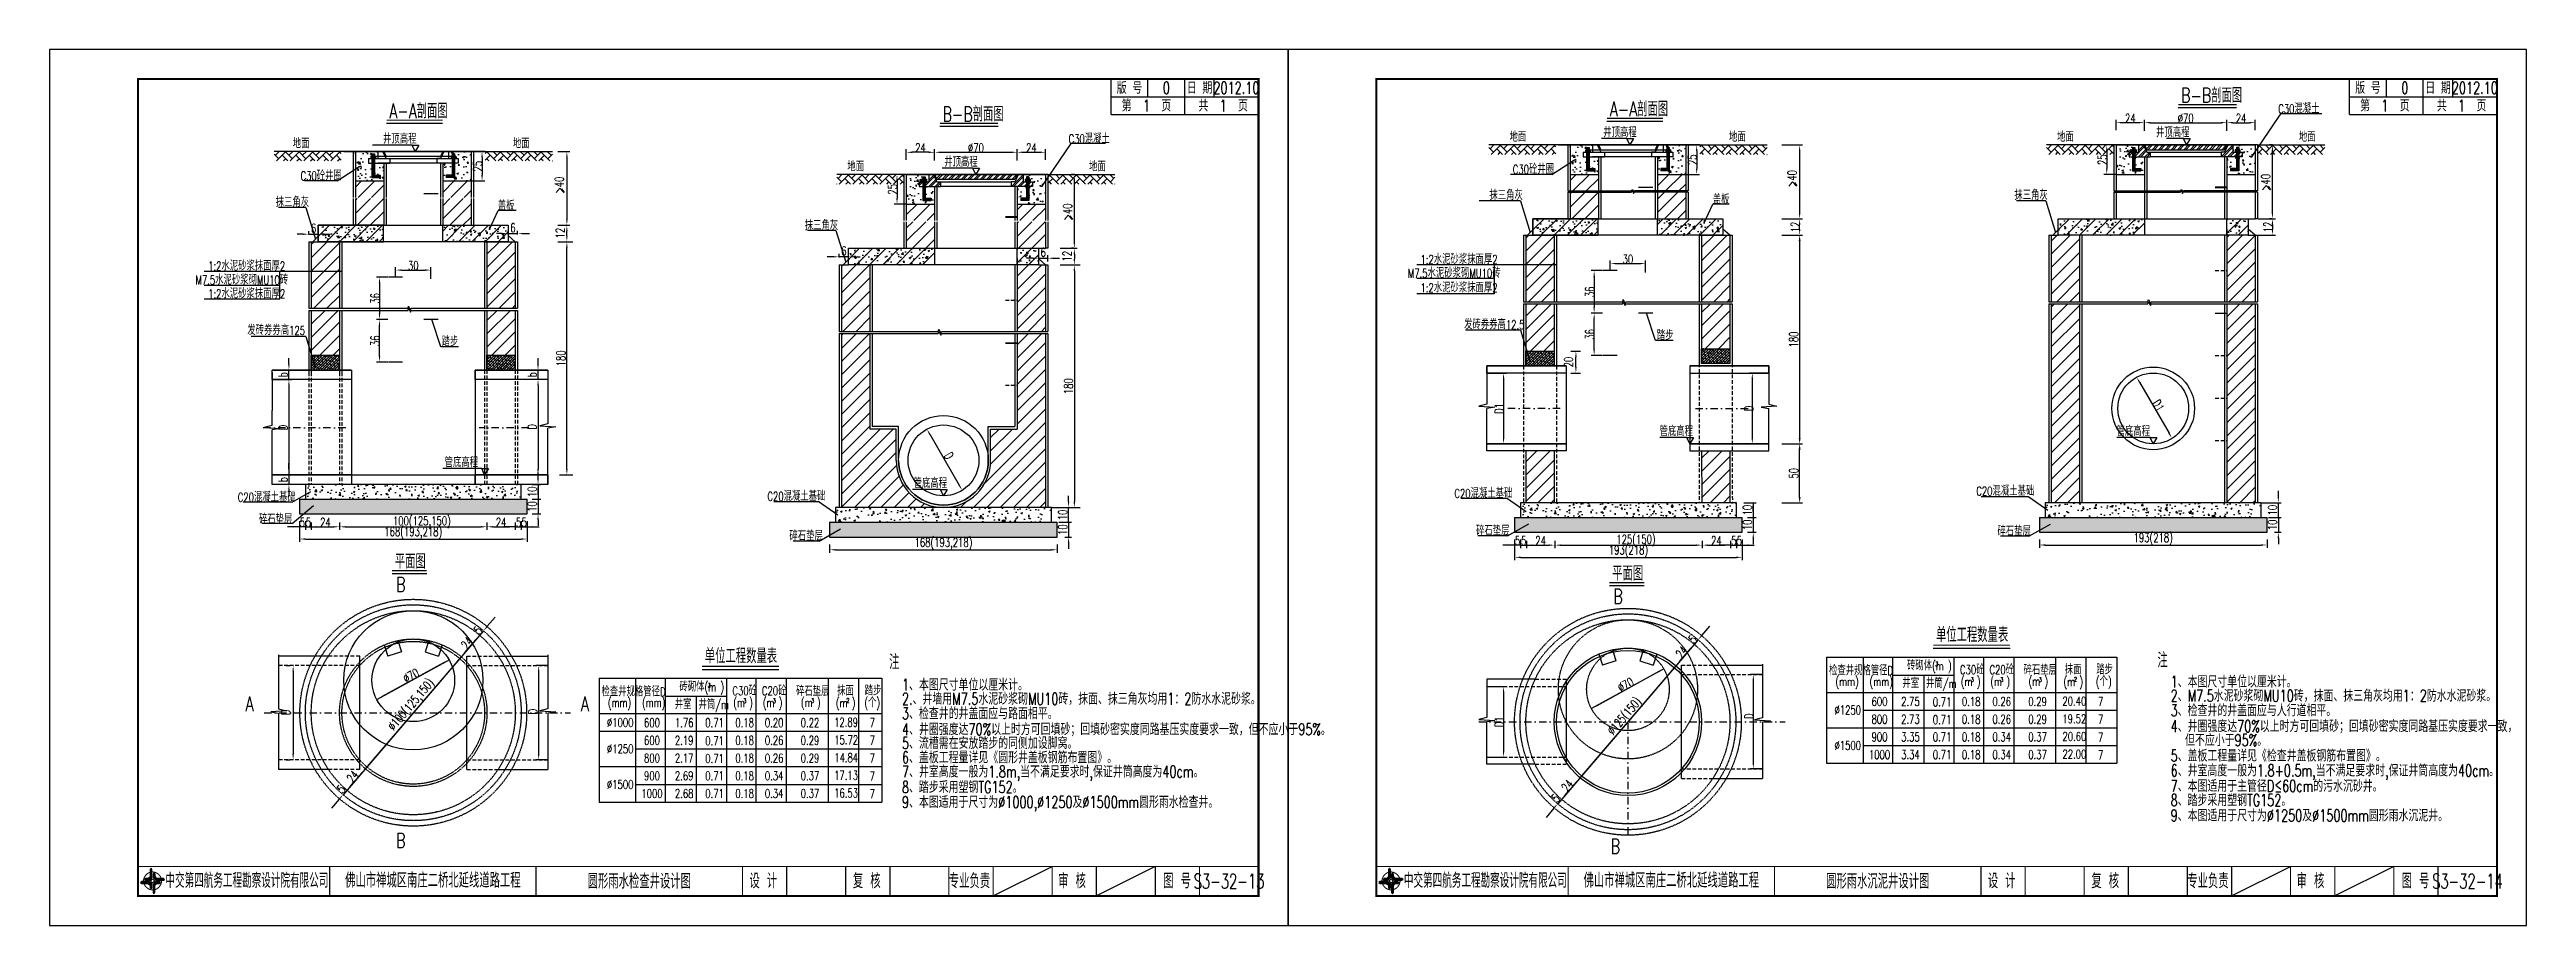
# Model space of a CAD drawing. Extents: x 5781 to 12795, y 1434 to 2653.
# Drawn here: x 5781 to 6621, y 1795 to 2092 of the extents above; entities that cross this region are included whole.
import ezdxf
from ezdxf.enums import TextEntityAlignment as Align

# ---------------------------------------------------------------- set-up
doc = ezdxf.new("R2010")
doc.units = 0
doc.header["$LTSCALE"] = 5
doc.header["$PDMODE"] = 32
doc.header["$PDSIZE"] = 0.3
doc.linetypes.add('DASHDOT', pattern=[1, 0.5, -0.25, 0, -0.25])
doc.linetypes.add('HIDDEN', pattern=[0.375, 0.25, -0.125])
doc.layers.get('0').update_dxf_attribs({"linetype": 'CONTINUOUS'})
doc.layers.get('Defpoints').update_dxf_attribs({"linetype": 'CONTINUOUS'})
for name, color, linetype in [('YOLLOW', 7, 'CONTINUOUS'), ('中心线', 2, 'DASHDOT'), ('图框', 7, 'CONTINUOUS'), ('填充', 8, 'CONTINUOUS'), ('尺寸标注', 4, 'CONTINUOUS'), ('文字', 7, 'CONTINUOUS'), ('文字字符', 7, 'CONTINUOUS'), ('结构', 7, 'CONTINUOUS'), ('结构1', 1, 'CONTINUOUS'), ('结构2', 7, 'CONTINUOUS'), ('钢筋', 1, 'CONTINUOUS'), ('钢筋2', 3, 'CONTINUOUS')]:
    doc.layers.add(name, color=color, linetype=linetype)
doc.styles.get("Standard").update_dxf_attribs({"font": 'simplex1.shx', "width": 0.7, "bigfont": 'hztxt.shx'})
doc.dimstyles.new('比例1：25', dxfattribs={"dimtxt": 3, "dimasz": 2, "dimexe": 1, "dimexo": 1, "dimgap": 0.5, "dimtad": 1, "dimlfac": 2.5, "dimzin": 13, "dimdsep": 46, "dimtxsty": 'Standard', "dimcen": -0.09, "dimclrd": 256, "dimclre": 256, "dimclrt": 7, "dimaunit": 1, "dimadec": 0, "dimazin": 0, "dimtfac": 0.0005, "dimtix": 1, "dimtmove": 2, "dimatfit": 3, "dimfxl": 0, "dimtolj": 1, "dimtzin": 13, "dimarcsym": 0})
pattern_1 = [(45, (4571.074, 2483.9243), (-2.245064, 2.245064), [])]
pattern_2 = [(50, (4571.074, 2483.9243), (5.46554, -0.478173), [0.5715, -6.2865]), (355, (4571.074, 2483.9243), (-1.057285, 5.7317), [0.4572, -5.0292]), (100.451, (4571.5295, 2483.8844), (4.408275, 5.2535), [0.4857, -5.3427]), (46.1842, (4571.074, 2485.448), (8.13237, -1.26127), [0.85725, -9.42975]), (96.6356, (4571.752, 2485.343), (7.122127, 7.422767), [0.72855, -8.01405]), (351.184, (4571.074, 2485.448), (7.12214, 7.422754), [0.6858, -7.5438]), (21, (4571.836, 2485.0673), (4.548446, -3.067966), [0.5715, -6.2865]), (326, (4571.836, 2485.0673), (1.85406, 5.525639), [0.4572, -5.0292]), (71.4514, (4572.215, 2484.8116), (6.402495, 2.457686), [0.4857, -5.3427]), (37.5, (4571.074, 2483.9243), (0.092658, 2.5366512), [0, -4.96824, 0, -5.1054, 0, -5.04825]), (7.5, (4571.074, 2483.9243), (2.00459, 3.0054172), [0, -2.91084, 0, -4.85394, 0, -1.92405]), (327.5, (4569.3748, 2483.9243), (4.0677179, -0.1718623), [0, -1.905, 0, -5.9436, 0, -7.8867]), (317.5, (4568.6128, 2483.9243), (4.4438754, 0.762795), [0, -2.4765, 0, -3.94716, 0, -5.6007])]
pattern_3 = [(45, (5097.1434, 726.9838), (-2.245064, 2.245064), [])]
pattern_4 = [(50, (4981.3437, 2493.9624), (5.46554, -0.478173), [0.5715, -6.2865]), (355, (4981.344, 2493.9624), (-1.057285, 5.7317), [0.4572, -5.0292]), (100.451, (4981.799, 2493.9225), (4.408275, 5.2535), [0.4857, -5.3427]), (46.1842, (4981.344, 2495.4864), (8.13237, -1.26127), [0.85725, -9.42975]), (96.6356, (4982.0214, 2495.381), (7.122127, 7.422767), [0.72855, -8.01405]), (351.184, (4981.344, 2495.486), (7.12214, 7.422754), [0.6858, -7.5438]), (21, (4982.1057, 2495.1054), (4.548446, -3.067966), [0.5715, -6.2865]), (326, (4982.106, 2495.1054), (1.85406, 5.525639), [0.4572, -5.0292]), (71.4514, (4982.485, 2494.8497), (6.402495, 2.457686), [0.4857, -5.3427]), (37.5, (4981.3437, 2493.9624), (0.092658, 2.5366512), [0, -4.96824, 0, -5.1054, 0, -5.04825]), (7.5, (4981.3437, 2493.9624), (2.00459, 3.0054172), [0, -2.91084, 0, -4.85394, 0, -1.92405]), (327.5, (4979.6445, 2493.9624), (4.0677179, -0.1718623), [0, -1.905, 0, -5.9436, 0, -7.8867]), (317.5, (4978.8825, 2493.9624), (4.4438754, 0.762795), [0, -2.4765, 0, -3.94716, 0, -5.6007])]

msp = doc.modelspace()

# ---------------------------------------------------------------- texts
at = {"layer": '图框', "color": 7}
for s, height, width, p in [('版 号', 4, 0.7, (6147.6268, 2079.1207)), ('0', 4, 0.7, (6160.1268, 2079.1207)), ('日 期', 4, 0.7, (6171.3768, 2079.1207)), ('2012.10', 4, 0.7, (6183.8768, 2079.1207)), ('版 号', 4, 0.7, (6567.6268, 2079.1207)), ('0', 4, 0.7, (6580.1268, 2079.1207)), ('日 期', 4, 0.7, (6591.3768, 2079.1207)), ('2012.10', 4, 0.7, (6603.8768, 2079.1207)), ('中交第四航务工程勘察设计院有限公司', 5, 0.65, (5848.3076, 1810.3692)), ('佛山市禅城区南庄二桥北延线道路工程', 5, 0.7, (5911.3768, 1810.4354)), ('设 计', 5, 0.7, (6023.4214, 1810.2153)), ('复 核', 5, 0.7, (6058.5163, 1810.2153)), ('专业负责', 5, 0.7, (6093.367, 1810.2153)), ('审 核', 5, 0.7, (6128.1408, 1810.2153)), ('图 号', 5, 0.7, (6163.76, 1810.2153)), ('中交第四航务工程勘察设计院有限公司', 5, 0.65, (6268.3076, 1810.3692)), ('佛山市禅城区南庄二桥北延线道路工程', 5, 0.7, (6331.3768, 1810.4354)), ('设 计', 5, 0.7, (6443.4214, 1810.2153)), ('复 核', 5, 0.7, (6478.5163, 1810.2153)), ('专业负责', 5, 0.7, (6513.367, 1810.2153)), ('审 核', 5, 0.7, (6548.1408, 1810.2153)), ('图 号', 5, 0.7, (6583.76, 1810.2153))]:
    msp.add_text(s, height=height, dxfattribs=dict(at, width=width)).set_placement(p, align=Align.MIDDLE_CENTER)
at = {"layer": '图框', "color": 7, "width": 0.7}
for p in [(6066.0999, 1886.9494), (6496.2222, 1887.5592)]:
    msp.add_text('注', height=5, dxfattribs=at).set_placement(p, align=Align.TOP_LEFT)
at = {"layer": '填充', "color": 7, "char_height": 3, "attachment_point": 5, "rotation": 90}
for s, insert in [('\\A1;D1', (6272.9818, 1970.44)), ('\\A1;D', (6357.6793, 1970.44))]:
    msp.add_mtext(s, dxfattribs=dict(at, insert=insert))
at = {"layer": '尺寸标注', "color": 7, "width": 0.7}
for s, rotation, p in [('>40', 90, (6373.8076, 2045.4779)), ('>40', 90, (6534.4391, 2044.1931)), ('>40', 90, (5955.7401, 2043.2755)), ('>40', 90, (6128.1293, 2034.155)), ('12', 90, (5956.0304, 2028.0775)), ('12', 90, (6127.9444, 2020.2419)), ('D', 90, (5862.0574, 1962.9861)), ('D', 90, (5946.5387, 1963.2108)), ('D', 300, (6084.6391, 1954.4659)), ('%%C100(125,150)', 49.4126044, (5898.0625, 1860.9649)), ('D', 90, (5862.987, 1866.4135)), ('D', 90, (5946.7549, 1866.6713)), ('%%C125(150)', 49.4126044, (6311.6369, 1859.4251))]:
    msp.add_text(s, height=3, rotation=rotation, dxfattribs=at).set_placement(p)
for s, p in [('100(125,150)', (5897.8309, 1930.7926)), ('125(150)', (6312.7366, 1924.5752))]:
    msp.add_text(s, height=3, dxfattribs=at).set_placement(p)
at = {"layer": '尺寸标注', "color": 7, "linetype": 'Continuous', "width": 0.7}
for s, p in [('2.、井墙用M7.5水泥砂浆砌MU10砖，抹面、抹三角灰均用1：2防水水泥砂浆。', (6070.4575, 1869.9841)), ('1、本图尺寸单位以厘米计。', (6070.4575, 1874.7368)), ('2、M7.5水泥砂浆砌MU10砖，抹面、抹三角灰均用1：2防水水泥砂浆。', (6500.7023, 1871.0271)), ('1、本图尺寸单位以厘米计。', (6500.7023, 1875.7798)), ('3、检查井的井盖面应与路面相平。', (6070.4575, 1865.0079)), ('3、检查井的井盖面应与人行道相平。', (6500.7023, 1866.0509)), ('4、井圈强度达70%%%以上时方可回填砂；回填砂密实度同路基压实度要求一致，', (6500.7023, 1860.6823)), ('4、井圈强度达70%%%以上时方可回填砂；回填砂密实度同路基压实度要求一致，但不应小于95%%%。', (6070.4575, 1859.6394)), ('5、流槽需在安放踏步的同侧加设脚窝。', (6070.4575, 1854.9569)), ('   但不应小于95%。', (6499.3248, 1855.948)), ('7、井室高度一般为1.8m,当不满足要求时,保证井筒高度为40cm。', (6070.4575, 1845.2779)), ('6、盖板工程量详见《圆形井盖板钢筋布置图》。', (6070.4575, 1850.0944)), ('5、盖板工程量详见《检查井盖板钢筋布置图》。', (6500.7023, 1850.6983)), ('6、井室高度一般为1.8+0.5m,当不满足要求时,保证井筒高度为40cm。', (6500.7023, 1845.6472)), ('8、踏步采用塑钢TG152。', (6070.4575, 1840.048)), ('7、本图适用于主管径D≤60cm的污水沉砂井。', (6500.7023, 1840.4167)), ('8、踏步采用塑钢TG152。', (6500.7023, 1835.6025)), ('9、本图适用于尺寸为%%C1000,%%C1250及%%C1500mm圆形雨水检查井。', (6070.4575, 1834.9611)), ('9、本图适用于尺寸为%%C1250及%%C1500mm圆形雨水沉泥井。', (6500.7023, 1830.4203))]:
    msp.add_text(s, height=4, dxfattribs=at).set_placement(p)
at = {"layer": '尺寸标注', "color": 7, "char_height": 3, "attachment_point": 5}
for s, insert in [('\\A1;24', (6487.0088, 2068.8244)), ('\\A1;%%c70', (6505.8086, 2068.8244)), ('\\A1;24', (6524.6086, 2068.8244)), ('\\A1;24', (6076.7391, 2058.7864)), ('\\A1;%%c70', (6095.5389, 2058.7864)), ('\\A1;24', (6114.3389, 2058.7864)), ('\\A1;6', (5870.9313, 2031.5171)), ('\\A1;6', (5938.5313, 2031.7028)), ('\\A1;6', (6050.7389, 2023.8487)), ('\\A1;6', (6118.3389, 2023.3651)), ('\\A1;30', (5904.7313, 2018.8448)), ('\\A1;30', (6316.6557, 2021.0472)), ('\\A1;5', (5867.1313, 1931.7888)), ('\\A1;5', (5869.1895, 1931.7926)), ('\\A1;24', (5874.9313, 1931.7926)), ('\\A1;24', (5934.5313, 1931.7926)), ('\\A1;5', (5940.4668, 1931.7926)), ('\\A1;5', (5942.3313, 1931.811)), ('168(193,218)', (5904.7313, 1928.1546)), ('168(193,218)', (6084.5389, 1924.5038)), ('\\A1;5', (6279.2458, 1925.5714)), ('\\A1;5', (6281.304, 1925.5752)), ('\\A1;24', (6287.0458, 1925.5752)), ('193(218)', (6316.8458, 1921.9371)), ('\\A1;24', (6346.6458, 1925.5752)), ('\\A1;5', (6352.5813, 1925.5752)), ('\\A1;5', (6354.4458, 1925.5935)), ('193(218)', (6494.8086, 1926.122))]:
    msp.add_mtext(s, dxfattribs=dict(at, insert=insert))
for s, insert, rotation in [('\\A1;25', (5926.5495, 2052.5544), 90), ('\\A1;25', (6338.4739, 2054.7568), 90), ('\\A1;25', (6477.5484, 2054.7564), 90), ('\\A1;25', (6067.2788, 2044.7184), 90), ('\\A1;12', (6373.3909, 2031.9561), 90), ('\\A1;12', (6533.7258, 2031.9561), 90), ('\\A1;36', (5891.7779, 2007.7537), 90), ('\\A1;36', (6303.7023, 2009.9561), 90), ('\\A1;36', (5891.7779, 1993.3537), 90), ('\\A1;36', (6303.7023, 1995.5561), 90), ('b', (5860.5574, 1981.8376), 90), ('b', (5945.0387, 1981.8376), 90), ('\\A1;180', (5954.8235, 1987.4069), 90), ('\\A1;20', (6296.5235, 1986.14), 90), ('\\A1;180', (6126.916, 1977.9712), 90), ('\\A1;D1', (6496.4605, 1971.3964), 300), ('b', (5860.5574, 1946.2601), 90), ('\\A1;10', (5945.0387, 1942.1601), 90), ('\\A1;10', (5945.0387, 1937.1601), 90), ('\\A1;10', (6124.9604, 1934.3244), 90), ('\\A1;10', (6357.1533, 1935.9426), 90), ('\\A1;10', (6357.1533, 1930.9426), 90), ('\\A1;10', (6535.23, 1935.9426), 90), ('\\A1;10', (6535.23, 1930.9426), 90), ('\\A1;10', (6124.9604, 1929.3244), 90), ('\\A1;24', (5922.9803, 1890.8581), 49.4126044), ('\\A1;5', (5926.7007, 1895.2007), 49.4126044), ('\\A1;5', (6338.6251, 1892.1276), 49.4126044), ('\\A1;%%c70', (5903.9745, 1879.8016), 28.8045463), ('\\A1;24', (6334.9047, 1887.7849), 49.4126044), ('\\A1;%%c70', (6315.8989, 1876.7284), 28.8045463), ('\\A1;D1', (6272.9818, 1864.1785), 90), ('\\A1;D', (6357.6793, 1866.0489), 90), ('\\A1;5', (5880.3004, 1841.3478), 49.4126044), ('\\A1;24', (5884.2041, 1845.597), 49.4126044), ('\\A1;24', (6296.1285, 1842.5238), 49.4126044), ('\\A1;5', (6292.2248, 1838.2747), 49.4126044)]:
    msp.add_mtext(s, dxfattribs=dict(at, insert=insert, rotation=rotation))
at = {"layer": '文字', "color": 7, "width": 0.7}
for s, height, p in [('A-A剖面图', 5, (6310.4731, 2069.4771)), ('B-B剖面图', 5, (6504.2408, 2074.1097)), ('A-A剖面图', 5, (5896.5965, 2068.8172)), ('B-B剖面图', 5, (6084.2408, 2067.7632)), ('平面图', 5, (5898.4584, 1916.0699)), ('平面图', 5, (6311.3258, 1912.0296)), ('单位工程数量表', 5, (6421.1351, 1891.1977)), ('单位工程数量表', 5, (6003.6083, 1884.0276)), ('%%C1000', 3, (5970.4105, 1862.4188)), ('%%C1250', 3, (6386.7121, 1866.6745)), ('%%C1250', 3, (5970.4105, 1853.5044)), ('%%C1500', 3, (6386.7121, 1854.661)), ('%%C1500', 3, (5970.4105, 1841.4266))]:
    msp.add_text(s, height=height, dxfattribs=at).set_placement(p)
for s, p in [('B', (5900.4621, 1910.7495)), ('B', (6313.3295, 1906.7093)), ('A', (5849.1856, 1870.2798)), ('A', (5962.9167, 1870.2798)), ('B', (5900.4621, 1823.897)), ('B', (6312.394, 1821.9501))]:
    msp.add_text(s, height=5, dxfattribs=at).set_placement(p, align=Align.MIDDLE_CENTER)
at = {"layer": '文字字符', "color": 7, "width": 0.7}
for s, p in [('C30混凝土', (6544.1891, 2072.3814)), ('地面', (5866.6637, 2060.5727)), ('地面', (5941.3515, 2060.5727)), ('C30混凝土', (6133.9703, 2062.1674)), ('地面', (6279.333, 2062.7751)), ('地面', (6353.7749, 2062.7751)), ('地面', (6465.0348, 2062.7751)), ('地面', (6547.0268, 2062.7751)), ('C30砼井圈', (5873.5048, 2049.6138)), ('地面', (6054.7651, 2052.737)), ('地面', (6136.7571, 2052.737)), ('C30砼井圈', (6284.6131, 2051.855)), ('抹三角灰', (5863.7457, 2040.6436)), ('抹三角灰', (6275.3437, 2043.0129)), ('盖板', (6348.244, 2041.5746)), ('抹三角灰', (6453.3788, 2043.0386)), ('盖板', (5936.2188, 2039.4446)), ('抹三角灰', (6043.1682, 2032.7382)), ('M7.5水泥砂浆砌MU10砖', (5846.5947, 2014.3472)), ('1:2水泥砂浆抹面厚2', (5848.2308, 2019.0991)), ('M7.5水泥砂浆砌MU10砖', (6257.7529, 2016.644)), ('1:2水泥砂浆抹面厚2', (6259.3891, 2021.3015)), ('1:2水泥砂浆抹面厚2', (5848.2308, 2009.6845)), ('1:2水泥砂浆抹面厚2', (6259.3891, 2011.6947)), ('发砖券券高12.5', (6271.3344, 1999.2122)), ('发砖券券高125', (5858.2333, 1997.2449)), ('踏步', (5917.1658, 1993.3709)), ('踏步', (6329.2966, 1995.486)), ('C20混凝土基础', (5855.0365, 1940.6641)), ('C20混凝土基础', (6034.6613, 1940.9979)), ('C20混凝土基础', (6267.6325, 1941.9703)), ('C20混凝土基础', (6444.6328, 1942.7603)), ('碎石垫层', (5858.0392, 1933.1396)), ('碎石垫层', (6037.9527, 1927.4699)), ('碎石垫层', (6270.8103, 1929.2549)), ('碎石垫层', (6447.648, 1929.0758))]:
    msp.add_text(s, height=3, dxfattribs=at).set_placement(p, align=Align.MIDDLE)
for s, height, p in [('检查井规格', 3, (6384.8618, 1880.0191)), ('管径D', 3, (6399.0184, 1880.0191)), ('砖砌体(m )', 3, (6411.2999, 1881.6504)), ('3', 1.5, (6420.8359, 1882.9996)), ('C30砼', 3, (6429.2743, 1880.3249)), ('C20砼', 3, (6439.2743, 1880.3249)), ('碎石垫层', 3, (6450.8188, 1880.1243)), ('抹面', 3, (6464.7783, 1880.265)), ('踏步', 3, (6475.4586, 1880.3249)), ('检查井规格', 3, (5968.5602, 1872.849)), ('管径D', 3, (5982.7169, 1872.849)), ('砖砌体(m )', 3, (5994.9983, 1874.4803)), ('3', 1.5, (6004.5343, 1875.8295)), ('C30砼', 3, (6012.9727, 1873.1547)), ('C20砼', 3, (6022.9727, 1873.1547)), ('碎石垫层', 3, (6034.5172, 1872.9542)), ('抹面', 3, (6048.4767, 1873.0949)), ('踏步', 3, (6057.8175, 1873.1547)), ('(mm)', 3, (6387.033, 1876.3187)), ('(mm)', 3, (6398.6133, 1876.3187)), ('井室', 3, (6409.7278, 1875.6911)), ('井筒/m', 3, (6417.7604, 1875.6391)), ('(m )', 3, (6429.573, 1876.3187)), ('3', 1.5, (6432.8944, 1877.7164)), ('(m )', 3, (6439.573, 1876.3187)), ('3', 1.5, (6442.8944, 1877.7164)), ('(m )', 3, (6452.5152, 1876.3855)), ('3', 1.5, (6455.9226, 1877.75)), ('(m )', 3, (6464.3505, 1876.2588)), ('2', 1.5, (6467.8738, 1877.8177)), ('(个)', 3, (6475.359, 1876.3187)), ('(mm)', 3, (5970.7314, 1869.1486)), ('(mm)', 3, (5982.3117, 1869.1486)), ('600', 3, (5982.9773, 1862.3635)), ('井室', 3, (5993.4262, 1868.521)), ('1.76', 3, (5993.4502, 1862.3635)), ('井筒/m', 3, (6001.4588, 1868.469)), ('0.71', 3, (6003.752, 1862.3635)), ('(m )', 3, (6013.2714, 1869.1486)), ('0.18', 3, (6013.9665, 1862.3635)), ('3', 1.5, (6016.5928, 1870.5463)), ('(m )', 3, (6023.2714, 1869.1486)), ('0.20', 3, (6023.9665, 1862.3635)), ('3', 1.5, (6026.5928, 1870.5463)), ('0.22', 3, (6036.1275, 1862.3635)), ('(m )', 3, (6036.2136, 1869.2154)), ('3', 1.5, (6039.621, 1870.5799)), ('12.89', 3, (6047.4469, 1862.5118)), ('(m )', 3, (6048.0489, 1869.0887)), ('2', 1.5, (6051.5722, 1870.6476)), ('(个)', 3, (6057.7179, 1869.1486)), ('7', 3, (6059.4952, 1862.3635)), ('800', 3, (6399.2789, 1863.5336)), ('600', 3, (6399.2789, 1869.5336)), ('2.75', 3, (6409.3188, 1869.5336)), ('2.73', 3, (6409.3188, 1863.5336)), ('0.71', 3, (6420.0535, 1869.3954)), ('0.71', 3, (6420.0535, 1863.3954)), ('0.18', 3, (6429.9205, 1869.5336)), ('0.18', 3, (6429.9205, 1863.5336)), ('0.26', 3, (6440.2681, 1869.5336)), ('0.26', 3, (6440.2681, 1863.5336)), ('0.29', 3, (6452.4291, 1869.5336)), ('0.29', 3, (6452.4291, 1863.5336)), ('20.40', 3, (6463.9913, 1869.6819)), ('19.52', 3, (6463.9913, 1863.6819)), ('7', 3, (6476.1153, 1869.5336)), ('7', 3, (6476.1153, 1863.5336)), ('600', 3, (5982.9773, 1856.3635)), ('2.19', 3, (5993.4502, 1856.3635)), ('0.71', 3, (6003.752, 1856.2253)), ('0.18', 3, (6013.9665, 1856.3635)), ('0.26', 3, (6023.9665, 1856.3635)), ('0.29', 3, (6036.1275, 1856.3635)), ('15.72', 3, (6047.502, 1856.5118)), ('7', 3, (6059.4952, 1856.3635)), ('900', 3, (6399.2789, 1857.5336)), ('3.35', 3, (6409.3188, 1857.5336)), ('0.71', 3, (6420.0535, 1857.5336)), ('0.18', 3, (6429.9205, 1857.5336)), ('0.34', 3, (6440.2681, 1857.5336)), ('0.37', 3, (6452.4291, 1857.5336)), ('20.60', 3, (6464.0234, 1857.6819)), ('7', 3, (6476.1153, 1857.3954)), ('800', 3, (5982.9773, 1850.3635)), ('2.17', 3, (5993.4502, 1850.3635)), ('0.71', 3, (6003.752, 1850.2253)), ('0.18', 3, (6013.9665, 1850.3635)), ('0.26', 3, (6023.9665, 1850.3635)), ('0.29', 3, (6036.1275, 1850.3635)), ('14.84', 3, (6047.502, 1850.5118)), ('7', 3, (6059.4952, 1850.3635)), ('1000', 3, (6398.3806, 1851.5336)), ('3.34', 3, (6409.3188, 1851.5336)), ('0.71', 3, (6420.0535, 1851.5336)), ('0.18', 3, (6429.9205, 1851.5336)), ('0.34', 3, (6440.2681, 1851.5336)), ('0.37', 3, (6452.4291, 1851.5336)), ('22.00', 3, (6464.0234, 1851.6819)), ('7', 3, (6476.1153, 1851.3954)), ('1000', 3, (5982.079, 1838.3635)), ('900', 3, (5982.9773, 1844.3635)), ('2.69', 3, (5993.4502, 1844.3635)), ('2.68', 3, (5993.4502, 1838.3635)), ('0.71', 3, (6003.752, 1844.3635)), ('0.71', 3, (6003.752, 1838.3635)), ('0.18', 3, (6013.9665, 1844.3635)), ('0.18', 3, (6013.9665, 1838.3635)), ('0.34', 3, (6023.9665, 1844.3635)), ('0.34', 3, (6023.9665, 1838.3635)), ('0.37', 3, (6036.1275, 1844.3635)), ('0.37', 3, (6036.1275, 1838.3635)), ('17.13', 3, (6047.4577, 1844.5118)), ('16.53', 3, (6047.4577, 1838.5118)), ('7', 3, (6059.4952, 1844.2253)), ('7', 3, (6059.4952, 1838.2253))]:
    msp.add_text(s, height=height, dxfattribs=at).set_placement(p)
at = {"layer": '结构', "color": 7, "width": 0.7}
for s, p in [('井顶高程', (5894.4835, 2060.2272)), ('井顶高程', (6308.2835, 2062.4162)), ('井顶高程', (6495.7519, 2062.4162)), ('井顶高程', (6084.7948, 2052.3915)), ('管底高程', (6327.3794, 1961.1)), ('管底高程', (6482.3731, 1961.1027)), ('管底高程', (5915.3612, 1950.5195)), ('管底高程', (6074.4058, 1943.4838))]:
    msp.add_text(s, height=3, dxfattribs=at).set_placement(p)

# ---------------------------------------------------------------- blocks, each defined once
blk = doc.blocks.new('series')
at = {"width": 0.75}
for tag, height, p in [('页码', 4, (-35, -19)), ('图名', 5, (-220, -282)), ('图号', 5, (-20, -282))]:
    blk.add_attdef(tag, text='', height=height, dxfattribs=at).set_placement(p, align=Align.MIDDLE_CENTER)
blk = doc.blocks.new('tb')
at = {"lineweight": -3}
h = blk.add_hatch(color=256, dxfattribs=at)
h.paths.add_polyline_path([(-1.23, -0.13), (-3.78, -0.14), (-4.14, -0.41), (-1.4, -0.44), (-0.56, -1.24), (-0.54, -2.62), (-0.27, -2.2), (-0.26, -1.06)])
h.paths.add_polyline_path([(0.13, -1.08), (0.14, -3.86), (0.41, -4.26), (0.44, -1.24), (1.25, -0.43), (2.66, -0.43), (2.26, -0.16), (1.07, -0.15)])
h.paths.add_polyline_path([(1.08, 0.3), (3.62, 0.3), (4.02, 0.56), (1.25, 0.57), (0.43, 1.39), (0.43, 2.8), (0.16, 2.41), (0.15, 1.24)])
h.paths.add_polyline_path([(-0.28, 1.21), (-0.28, 3.99), (-0.56, 4.39), (-0.57, 1.41), (-1.38, 0.6), (-2.74, 0.56), (-2.33, 0.3), (-1.2, 0.29)])
for p, q in [((-1.38, 0.6), (-2.74, 0.56)), ((-0.57, 1.41), (-1.38, 0.6)), ((-0.56, 4.39), (-0.57, 1.41)), ((0.43, 2.8), (0.43, 1.39)), ((0.43, 1.39), (1.25, 0.57)), ((1.25, 0.57), (4.02, 0.56)), ((-4.14, -0.41), (-1.4, -0.44)), ((-1.4, -0.44), (-0.56, -1.24)), ((-0.56, -1.24), (-0.54, -2.62)), ((0.41, -4.26), (0.44, -1.24)), ((0.44, -1.24), (1.25, -0.43)), ((1.25, -0.43), (2.66, -0.43))]:
    blk.add_line(p, q, dxfattribs=at)
at = {"lineweight": -3, "const_width": 0.35, "flags": 128}
for points in [[(-0.9, 3.02, 0.324167), (-3.16, -0.14)], [(2.88, 0.92, 0.324403), (-0.24, 3.15)], [(0.75, -2.86, 0.325418), (3.02, 0.26)], [(-2.98, -0.76, 0.322976), (0.14, -2.98)]]:
    blk.add_lwpolyline(points, format="xyb", dxfattribs=at)
at = {"lineweight": -3, "flags": 128}
for points in [[(-0.9, 3.99), (-0.9, 1.58), (-1.53, 0.91), (-2.34, 0.91), (-2.74, 0.56), (-2.33, 0.3), (-1.2, 0.29), (-0.28, 1.21), (-0.28, 3.99), (-0.56, 4.39)], [(-0.04, 0.77), (0.68, 0.04), (-0.04, -0.69), (-0.77, 0.05)], [(3.62, 0.92), (1.43, 0.92), (0.77, 1.54), (0.77, 2.38), (0.43, 2.8), (0.16, 2.41), (0.15, 1.24), (1.08, 0.3), (3.62, 0.3), (4.02, 0.56)], [(-3.73, -0.76), (-1.54, -0.76), (-0.89, -1.39), (-0.89, -2.21), (-0.54, -2.62), (-0.27, -2.2), (-0.26, -1.06), (-1.23, -0.13), (-3.78, -0.14), (-4.14, -0.41)], [(0.75, -3.85), (0.75, -1.43), (1.4, -0.78), (2.26, -0.78), (2.66, -0.43), (2.26, -0.16), (1.07, -0.15), (0.13, -1.08), (0.14, -3.86), (0.41, -4.26)]]:
    blk.add_lwpolyline(points, close=True, dxfattribs=at)
blk = doc.blocks.new('DIM')
at = {"layer": '尺寸标注'}
blk.add_solid([(-1, -0.125), (-1, 0.125), (0, 0)], dxfattribs=at)
blk = doc.blocks.new('*D587')
at = {"layer": 'Defpoints', "color": 0}
for p in [(6351.26, 2029.16), (6352.06, 1958.44), (6374.89, 1958.44)]:
    blk.add_point(p, dxfattribs=at)
at = {"layer": '尺寸标注', "lineweight": -2}
for p, q in [((6368.89, 2029.16), (6375.89, 2029.16)), ((6374.89, 2027.16), (6374.89, 1960.44)), ((6368.89, 1958.44), (6375.89, 1958.44))]:
    blk.add_line(p, q, dxfattribs=at)
at = {"layer": '尺寸标注'}
for points in [[(6374.56, 2027.16), (6375.22, 2027.16), (6374.89, 2029.16)], [(6374.56, 1960.44), (6375.22, 1960.44), (6374.89, 1958.44)]]:
    blk.add_solid(points, dxfattribs=at)
at = {"layer": '尺寸标注', "color": 7, "insert": (6372.89, 1993.8), "char_height": 3, "attachment_point": 5, "rotation": 90}
blk.add_mtext('\\A1;180', dxfattribs=at)
blk = doc.blocks.new('*D588')
at = {"layer": 'Defpoints', "color": 0}
for p in [(6353.45, 1958.44), (6374.89, 1958.44), (6353.45, 1938.44)]:
    blk.add_point(p, dxfattribs=at)
at = {"layer": '尺寸标注', "lineweight": -2}
for p, q in [((6368.89, 1958.44), (6375.89, 1958.44)), ((6374.89, 1940.44), (6374.89, 1956.44)), ((6368.89, 1938.44), (6375.89, 1938.44))]:
    blk.add_line(p, q, dxfattribs=at)
at = {"layer": '尺寸标注'}
for points in [[(6374.56, 1956.44), (6375.22, 1956.44), (6374.89, 1958.44)], [(6374.56, 1940.44), (6375.22, 1940.44), (6374.89, 1938.44)]]:
    blk.add_solid(points, dxfattribs=at)
at = {"layer": '尺寸标注', "color": 7, "insert": (6372.89, 1948.44), "char_height": 3, "attachment_point": 5, "rotation": 90}
blk.add_mtext('\\A1;50', dxfattribs=at)
blk = doc.blocks.new('123')
at = {"layer": '图框'}
blk.add_lwpolyline([(6201.38, 2092.12), (6201.38, 2389.12), (5781.38, 2389.12), (5781.38, 2092.12)], close=True, dxfattribs=at)

# ---------------------------------------------------------------- dimensions: what is measured, and where the dimension line sits
at = {"layer": '尺寸标注'}
for p1, p2, text, picture, middle in [((6351.2557, 2029.1561), (6352.0605, 1958.44), '180', '*D587', (6372.8909, 1993.7981)), ((6353.4458, 1938.4426), (6353.4458, 1958.44), '50', '*D588', (6372.8909, 1948.4413))]:
    dim = msp.add_linear_dim(base=(6374.8909, 1958.44), p1=p1, p2=p2, angle=90, text=text, dimstyle='比例1：25', dxfattribs=at)
    dim.commit()
    dim.dimension.update_dxf_attribs({"geometry": picture, "text_midpoint": middle})

# ---------------------------------------------------------------- hatches: boundary and pattern name
at = {"layer": '填充'}
h = msp.add_hatch(dxfattribs=at)
h.set_pattern_fill('AR-HBONE', color=8, scale=0.016, style=0)
h.set_pattern_definition([(45, (6564.1666, 1851.5535), (2e-16, 2.2989456), [4.8768, -1.6256]), (135, (6565.3161, 1852.703), (2e-16, 2.2989456), [4.8768, -1.6256])])
h.paths.add_polyline_path([(6292.2557, 2059.7561), (6269.4898, 2059.7561), (6269.4898, 2056.5561), (6292.2557, 2056.5561)])
h = msp.add_hatch(dxfattribs=at)
h.set_pattern_fill('AR-CONC', color=8, scale=0.03, style=0)
h.set_pattern_definition([(50, (5001.1506, 2493.9624), (5.46554, -0.478173), [0.5715, -6.2865]), (355, (5001.1506, 2493.9624), (-1.057285, 5.7317), [0.4572, -5.0292]), (100.451, (5001.606, 2493.9225), (4.408275, 5.2535), [0.4857, -5.3427]), (46.1842, (5001.1506, 2495.4864), (8.13237, -1.26127), [0.85725, -9.42975]), (96.6356, (5001.828, 2495.381), (7.122127, 7.422767), [0.72855, -8.01405]), (351.184, (5001.151, 2495.486), (7.12214, 7.422754), [0.6858, -7.5438]), (21, (5001.9126, 2495.1054), (4.548446, -3.067966), [0.5715, -6.2865]), (326, (5001.9126, 2495.1054), (1.85406, 5.52564), [0.4572, -5.0292]), (71.4514, (5002.2916, 2494.8497), (6.402495, 2.457686), [0.4857, -5.3427]), (37.5, (5001.1506, 2493.9624), (0.092658, 2.5366512), [0, -4.96824, 0, -5.1054, 0, -5.04825]), (7.5, (5001.1506, 2493.9624), (2.00459, 3.005417), [0, -2.91084, 0, -4.85394, 0, -1.92405]), (327.5, (4999.4514, 2493.9624), (4.067718, -0.1718623), [0, -1.905, 0, -5.9436, 0, -7.8867]), (317.5, (4998.6894, 2493.9624), (4.443875, 0.762795), [0, -2.4765, 0, -3.94716, 0, -5.6007])])
h.paths.add_polyline_path([(6302.6557, 2055.7568), (6301.4557, 2055.7568), (6301.4557, 2057.3568), (6302.2557, 2057.3568), (6302.2557, 2058.1568), (6302.6557, 2058.1568), (6302.6557, 2058.9568), (6303.4557, 2058.9568), (6303.4557, 2058.1568), (6304.6557, 2058.1568), (6304.6557, 2059.7182), (6297.0557, 2059.7182), (6297.0557, 2049.7568), (6306.6557, 2049.7568), (6306.6557, 2055.7568), (6304.6557, 2055.7568), (6303.4557, 2055.7568), (6303.4557, 2051.7568), (6305.4557, 2051.7568), (6305.4557, 2050.9568), (6302.6557, 2050.9568)])
h.paths.add_polyline_path([(6336.2557, 2059.7182), (6328.6557, 2059.7182), (6328.6557, 2058.1568), (6329.8557, 2058.1568), (6329.8557, 2058.9568), (6330.6557, 2058.9568), (6330.6557, 2058.1568), (6331.0557, 2058.1568), (6331.0557, 2057.3568), (6331.8557, 2057.3568), (6331.8557, 2055.7568), (6330.6557, 2055.7568), (6330.6557, 2050.9568), (6327.8557, 2050.9568), (6327.8557, 2051.7568), (6329.8557, 2051.7568), (6329.8557, 2055.7568), (6326.6557, 2055.7568), (6326.6557, 2049.7568), (6336.2557, 2049.7568)])
h = msp.add_hatch(dxfattribs=at)
h.set_pattern_fill('AR-HBONE', color=8, scale=0.016, style=0)
h.set_pattern_definition([(135, (6069.1448, 1851.5535), (-2e-16, 2.2989456), [4.8768, -1.6256]), (45, (6067.9954, 1852.703), (-2e-16, 2.2989456), [4.8768, -1.6256])])
h.paths.add_polyline_path([(6341.0557, 2059.7561), (6363.8217, 2059.7561), (6363.8217, 2056.5561), (6341.0557, 2056.5561)])
h = msp.add_hatch(dxfattribs=at)
h.set_pattern_fill('AR-HBONE', color=8, scale=0.016, style=0)
h.set_pattern_definition([(45, (6753.3195, 1851.5535), (2e-16, 2.2989456), [4.8768, -1.6256]), (135, (6754.469, 1852.703), (2e-16, 2.2989456), [4.8768, -1.6256])])
h.paths.add_polyline_path([(6481.4086, 2059.7561), (6458.6427, 2059.7561), (6458.6427, 2056.5561), (6481.4086, 2056.5561)])
h = msp.add_hatch(dxfattribs=at)
h.set_pattern_fill('AR-CONC', color=8, scale=0.03, style=0)
h.set_pattern_definition(pattern_4)
h.paths.add_polyline_path([(6482.2086, 2049.7568), (6491.8086, 2049.7568), (6491.8086, 2055.7568), (6488.6086, 2055.7568), (6488.6086, 2051.7568), (6490.6086, 2051.7568), (6490.6086, 2050.9568), (6487.8086, 2050.9568), (6487.8086, 2055.7568), (6486.6086, 2055.7568), (6486.6086, 2057.3568), (6487.4086, 2057.3568), (6487.4086, 2058.1568), (6487.8086, 2058.1568), (6487.8086, 2058.9568), (6488.6086, 2058.9568), (6488.6086, 2058.1568), (6489.0086, 2058.1568), (6489.0086, 2057.3568), (6489.8086, 2057.3568), (6489.8086, 2059.7561), (6482.2086, 2059.7561)])
h.paths.add_polyline_path([(6529.4086, 2059.7561), (6521.8086, 2059.7561), (6521.8086, 2057.3568), (6522.6086, 2057.3568), (6522.6086, 2058.1568), (6523.0086, 2058.1568), (6523.0086, 2058.9568), (6523.8086, 2058.9568), (6523.8086, 2058.1568), (6524.2086, 2058.1568), (6524.2086, 2057.3568), (6525.0086, 2057.3568), (6525.0086, 2055.7568), (6523.8086, 2055.7568), (6523.8086, 2050.9568), (6521.0086, 2050.9568), (6521.0086, 2051.7568), (6523.0086, 2051.7568), (6523.0086, 2055.7568), (6519.8086, 2055.7568), (6519.8086, 2049.7568), (6529.4086, 2049.7568)])
h = msp.add_hatch(dxfattribs=at)
h.set_pattern_fill('ANSI32', scale=0.16, style=0)
h.set_pattern_definition([(45, (6753.3195, 1870.9382), (-1.077631, 1.077631), []), (45, (6754.038, 1870.9382), (-1.077631, 1.077631), [])])
h.paths.add_polyline_path([(6491.8086, 2059.7568), (6492.6086, 2058.1568), (6505.8086, 2058.1568), (6505.8086, 2059.7568)])
h.paths.add_polyline_path([(6519.0086, 2058.1568), (6519.8086, 2059.7568), (6505.8086, 2059.7568), (6505.8086, 2058.1568)])
h.paths.add_polyline_path([(6521.8086, 2057.3568), (6521.8086, 2059.7568), (6520.2071, 2059.7568), (6519.0071, 2057.3568), (6517.8086, 2057.3568), (6517.8086, 2055.7568), (6525.0086, 2055.7568), (6525.0086, 2057.3568)])
h.paths.add_polyline_path([(6493.8086, 2055.7568), (6493.8086, 2057.3568), (6492.6102, 2057.3568), (6491.4102, 2059.7568), (6489.8086, 2059.7568), (6489.8086, 2057.3568), (6486.6086, 2057.3568), (6486.6086, 2055.7568)])
h = msp.add_hatch(dxfattribs=at)
h.set_pattern_fill('AR-HBONE', color=8, scale=0.016, style=0)
h.set_pattern_definition([(135, (6258.2977, 1851.5535), (-2e-16, 2.2989456), [4.8768, -1.6256]), (45, (6257.1483, 1852.703), (-2e-16, 2.2989456), [4.8768, -1.6256])])
h.paths.add_polyline_path([(6530.2086, 2059.7561), (6552.9746, 2059.7561), (6552.9746, 2056.5561), (6530.2086, 2056.5561)])
h = msp.add_hatch(dxfattribs=at)
h.set_pattern_fill('AR-HBONE', color=8, scale=0.016, style=0)
h.set_pattern_definition([(45, (6152.2422, 1849.3511), (2e-16, 2.2989456), [4.8768, -1.6256]), (135, (6153.3917, 1850.5006), (2e-16, 2.2989456), [4.8768, -1.6256])])
h.paths.add_polyline_path([(5880.3313, 2057.5537), (5857.5653, 2057.5537), (5857.5653, 2054.3537), (5880.3313, 2054.3537)])
h = msp.add_hatch(dxfattribs=at)
h.set_pattern_fill('AR-CONC', color=8, scale=0.03, style=0)
h.set_pattern_definition([(50, (4589.226, 2491.76), (5.46554, -0.478173), [0.5715, -6.2865]), (355, (4589.226, 2491.76), (-1.057285, 5.7317), [0.4572, -5.0292]), (100.451, (4589.6816, 2491.72), (4.408275, 5.2535), [0.4857, -5.3427]), (46.1842, (4589.226, 2493.284), (8.13237, -1.26127), [0.85725, -9.42975]), (96.6356, (4589.904, 2493.179), (7.122127, 7.422767), [0.72855, -8.01405]), (351.184, (4589.226, 2493.284), (7.12214, 7.422754), [0.6858, -7.5438]), (21, (4589.988, 2492.903), (4.548446, -3.067966), [0.5715, -6.2865]), (326, (4589.988, 2492.903), (1.85406, 5.52564), [0.4572, -5.0292]), (71.4514, (4590.367, 2492.6473), (6.402495, 2.457686), [0.4857, -5.3427]), (37.5, (4589.2262, 2491.76), (0.092658, 2.5366512), [0, -4.96824, 0, -5.1054, 0, -5.04825]), (7.5, (4589.2262, 2491.76), (2.00459, 3.005417), [0, -2.91084, 0, -4.85394, 0, -1.92405]), (327.5, (4587.527, 2491.76), (4.067718, -0.1718623), [0, -1.905, 0, -5.9436, 0, -7.8867]), (317.5, (4586.765, 2491.76), (4.443875, 0.762795), [0, -2.4765, 0, -3.94716, 0, -5.6007])])
h.paths.add_polyline_path([(5890.7313, 2053.5544), (5889.5313, 2053.5544), (5889.5313, 2055.1544), (5890.3313, 2055.1544), (5890.3313, 2055.9544), (5890.7313, 2055.9544), (5890.7313, 2056.7544), (5891.5313, 2056.7544), (5891.5313, 2055.9544), (5892.7313, 2055.9544), (5892.7313, 2057.5158), (5885.1313, 2057.5158), (5885.1313, 2047.5544), (5894.7313, 2047.5544), (5894.7313, 2053.5544), (5892.7313, 2053.5544), (5891.5313, 2053.5544), (5891.5313, 2049.5544), (5893.5313, 2049.5544), (5893.5313, 2048.7544), (5890.7313, 2048.7544)])
h.paths.add_polyline_path([(5924.3313, 2057.5158), (5916.7313, 2057.5158), (5916.7313, 2055.9544), (5917.9313, 2055.9544), (5917.9313, 2056.7544), (5918.7313, 2056.7544), (5918.7313, 2055.9544), (5919.1313, 2055.9544), (5919.1313, 2055.1544), (5919.9313, 2055.1544), (5919.9313, 2053.5544), (5918.7313, 2053.5544), (5918.7313, 2048.7544), (5915.9313, 2048.7544), (5915.9313, 2049.5544), (5917.9313, 2049.5544), (5917.9313, 2053.5544), (5914.7313, 2053.5544), (5914.7313, 2047.5544), (5924.3313, 2047.5544)])
h = msp.add_hatch(dxfattribs=at)
h.set_pattern_fill('AR-HBONE', color=8, scale=0.016, style=0)
h.set_pattern_definition([(135, (5657.2204, 1849.3511), (-2e-16, 2.2989456), [4.8768, -1.6256]), (45, (5656.071, 1850.5006), (-2e-16, 2.2989456), [4.8768, -1.6256])])
h.paths.add_polyline_path([(5929.1313, 2057.5537), (5951.8973, 2057.5537), (5951.8973, 2054.3537), (5929.1313, 2054.3537)])
h = msp.add_hatch(dxfattribs=at)
h.set_pattern_fill('AR-HBONE', color=8, scale=0.016, style=0)
h.set_pattern_definition([(45, (6343.0498, 1841.5155), (2e-16, 2.2989456), [4.8768, -1.6256]), (135, (6344.1993, 1842.665), (2e-16, 2.2989456), [4.8768, -1.6256])])
h.paths.add_polyline_path([(6071.1389, 2049.718), (6048.373, 2049.718), (6048.373, 2046.518), (6071.1389, 2046.518)])
h = msp.add_hatch(dxfattribs=at)
h.set_pattern_fill('AR-CONC', color=8, scale=0.03, style=0)
h.set_pattern_definition(pattern_2)
h.paths.add_polyline_path([(6071.9389, 2039.7187), (6081.5389, 2039.7187), (6081.5389, 2045.7187), (6078.3389, 2045.7187), (6078.3389, 2041.7187), (6080.3389, 2041.7187), (6080.3389, 2040.9187), (6077.5389, 2040.9187), (6077.5389, 2045.7187), (6076.3389, 2045.7187), (6076.3389, 2047.3187), (6077.1389, 2047.3187), (6077.1389, 2048.1187), (6077.5389, 2048.1187), (6077.5389, 2048.9187), (6078.3389, 2048.9187), (6078.3389, 2048.1187), (6078.7389, 2048.1187), (6078.7389, 2047.3187), (6079.5389, 2047.3187), (6079.5389, 2049.718), (6071.9389, 2049.718)])
h.paths.add_polyline_path([(6119.1389, 2049.718), (6111.5389, 2049.718), (6111.5389, 2047.3187), (6112.3389, 2047.3187), (6112.3389, 2048.1187), (6112.7389, 2048.1187), (6112.7389, 2048.9187), (6113.5389, 2048.9187), (6113.5389, 2048.1187), (6113.9389, 2048.1187), (6113.9389, 2047.3187), (6114.7389, 2047.3187), (6114.7389, 2045.7187), (6113.5389, 2045.7187), (6113.5389, 2040.9187), (6110.7389, 2040.9187), (6110.7389, 2041.7187), (6112.7389, 2041.7187), (6112.7389, 2045.7187), (6109.5389, 2045.7187), (6109.5389, 2039.7187), (6119.1389, 2039.7187)])
h = msp.add_hatch(dxfattribs=at)
h.set_pattern_fill('ANSI32', scale=0.16, style=0)
h.set_pattern_definition([(45, (6343.0498, 1860.9002), (-1.077631, 1.077631), []), (45, (6343.7682, 1860.9002), (-1.077631, 1.077631), [])])
h.paths.add_polyline_path([(6081.5389, 2049.7187), (6082.3389, 2048.1187), (6095.5389, 2048.1187), (6095.5389, 2049.7187)])
h.paths.add_polyline_path([(6108.7389, 2048.1187), (6109.5389, 2049.7187), (6095.5389, 2049.7187), (6095.5389, 2048.1187)])
h.paths.add_polyline_path([(6111.5389, 2047.3187), (6111.5389, 2049.7187), (6109.9374, 2049.7187), (6108.7374, 2047.3187), (6107.5389, 2047.3187), (6107.5389, 2045.7187), (6114.7389, 2045.7187), (6114.7389, 2047.3187)])
h.paths.add_polyline_path([(6083.5389, 2045.7187), (6083.5389, 2047.3187), (6082.3405, 2047.3187), (6081.1405, 2049.7187), (6079.5389, 2049.7187), (6079.5389, 2047.3187), (6076.3389, 2047.3187), (6076.3389, 2045.7187)])
h = msp.add_hatch(dxfattribs=at)
h.set_pattern_fill('AR-HBONE', color=8, scale=0.016, style=0)
h.set_pattern_definition([(135, (5848.028, 1841.5155), (-2e-16, 2.2989456), [4.8768, -1.6256]), (45, (5846.8786, 1842.665), (-2e-16, 2.2989456), [4.8768, -1.6256])])
h.paths.add_polyline_path([(6119.9389, 2049.718), (6142.7049, 2049.718), (6142.7049, 2046.518), (6119.9389, 2046.518)])
h = msp.add_hatch(dxfattribs=at)
h.set_pattern_fill('ANSI31', color=8, style=0)
h.set_pattern_definition([(45, (5001.1506, 2493.9624), (-2.245064, 2.245064), [])])
h.paths.add_polyline_path([(6306.6557, 2044.1688), (6306.6557, 2049.7568), (6297.0557, 2049.7568), (6297.0557, 2044.1688)])
h.paths.add_polyline_path([(6297.0557, 2043.7942), (6297.0557, 2034.7561), (6306.6557, 2034.7561), (6306.6557, 2043.7942)])
h.paths.add_polyline_path([(6326.6557, 2034.7561), (6336.2557, 2034.7561), (6336.2557, 2043.7942), (6326.6557, 2043.7942)])
h.paths.add_polyline_path([(6326.6557, 2044.1688), (6336.2557, 2044.1688), (6336.2557, 2049.7568), (6326.6557, 2049.7568)])
h.paths.add_polyline_path([(6341.6557, 2006.6064), (6351.2557, 2006.6064), (6351.2557, 2029.1561), (6341.6557, 2029.1561)])
h.paths.add_polyline_path([(6291.6557, 2029.1561), (6282.0557, 2029.1561), (6282.0557, 2006.6064), (6291.6557, 2006.6064)])
h = msp.add_hatch(dxfattribs=at)
h.set_pattern_fill('ANSI31', color=8, style=0)
h.set_pattern_definition([(45, (4589.2262, 2491.76), (-2.245064, 2.245064), [])])
h.paths.add_polyline_path([(5894.7313, 2041.9664), (5894.7313, 2047.5544), (5885.1313, 2047.5544), (5885.1313, 2041.9664)])
h.paths.add_polyline_path([(5885.1313, 2041.5918), (5885.1313, 2032.5537), (5894.7313, 2032.5537), (5894.7313, 2041.5918)])
h.paths.add_polyline_path([(5914.7313, 2032.5537), (5924.3313, 2032.5537), (5924.3313, 2041.5918), (5914.7313, 2041.5918)])
h.paths.add_polyline_path([(5914.7313, 2041.9664), (5924.3313, 2041.9664), (5924.3313, 2047.5544), (5914.7313, 2047.5544)])
h.paths.add_polyline_path([(5929.7313, 2004.404), (5939.3313, 2004.404), (5939.3313, 2026.9537), (5929.7313, 2026.9537)])
h.paths.add_polyline_path([(5879.7313, 2026.9537), (5870.1313, 2026.9537), (5870.1313, 2004.404), (5879.7313, 2004.404)])
h = msp.add_hatch(dxfattribs=at)
h.set_pattern_fill('AR-CONC', color=8, scale=0.03, style=0)
h.set_pattern_definition([(50, (5001.1506, 2476.3696), (5.46554, -0.478173), [0.5715, -6.2865]), (355, (5001.1506, 2476.3696), (-1.057285, 5.7317), [0.4572, -5.0292]), (100.451, (5001.606, 2476.33), (4.408275, 5.2535), [0.4857, -5.3427]), (46.1842, (5001.1506, 2477.8936), (8.13237, -1.26127), [0.85725, -9.42975]), (96.6356, (5001.828, 2477.7885), (7.122127, 7.422767), [0.72855, -8.01405]), (351.184, (5001.151, 2477.894), (7.12214, 7.422754), [0.6858, -7.5438]), (21, (5001.9126, 2477.5126), (4.548446, -3.067966), [0.5715, -6.2865]), (326, (5001.9126, 2477.5126), (1.85406, 5.52564), [0.4572, -5.0292]), (71.4514, (5002.2916, 2477.257), (6.402495, 2.457686), [0.4857, -5.3427]), (37.5, (5001.1506, 2476.3696), (0.092658, 2.5366512), [0, -4.96824, 0, -5.1054, 0, -5.04825]), (7.5, (5001.1506, 2476.3696), (2.00459, 3.005417), [0, -2.91084, 0, -4.85394, 0, -1.92405]), (327.5, (4999.4514, 2476.3696), (4.067718, -0.1718623), [0, -1.905, 0, -5.9436, 0, -7.8867]), (317.5, (4998.6894, 2476.3696), (4.443875, 0.762795), [0, -2.4765, 0, -3.94716, 0, -5.6007])])
h.paths.add_polyline_path([(6306.5647, 2029.1561), (6306.5647, 2034.7561), (6284.4557, 2034.7561), (6284.4557, 2029.1561)])
h.paths.add_polyline_path([(6326.6557, 2034.7561), (6326.6557, 2029.1561), (6348.8557, 2029.1561), (6348.8557, 2034.7561)])
h = msp.add_hatch(dxfattribs=at)
h.set_pattern_fill('AR-CONC', color=8, scale=0.03, style=0)
h.set_pattern_definition(pattern_4)
h.paths.add_polyline_path([(6462.6086, 2034.7561), (6462.6086, 2029.1561), (6491.8086, 2029.1561), (6491.8086, 2034.7561)])
h.paths.add_polyline_path([(6519.8086, 2034.7561), (6519.8086, 2029.1561), (6527.0086, 2029.1561), (6527.0086, 2034.7561)])
h = msp.add_hatch(dxfattribs=at)
h.set_pattern_fill('AR-CONC', color=256, scale=0.03, style=0)
h.set_pattern_definition([(50, (4589.226, 2474.1672), (5.46554, -0.478173), [0.5715, -6.2865]), (355, (4589.226, 2474.167), (-1.057285, 5.7317), [0.4572, -5.0292]), (100.451, (4589.6816, 2474.1274), (4.408275, 5.2535), [0.4857, -5.3427]), (46.1842, (4589.226, 2475.691), (8.13237, -1.26127), [0.85725, -9.42975]), (96.6356, (4589.904, 2475.586), (7.122127, 7.422767), [0.72855, -8.01405]), (351.184, (4589.226, 2475.691), (7.12214, 7.422754), [0.6858, -7.5438]), (21, (4589.988, 2475.3102), (4.548446, -3.067966), [0.5715, -6.2865]), (326, (4589.988, 2475.31), (1.85406, 5.52564), [0.4572, -5.0292]), (71.4514, (4590.367, 2475.0546), (6.402495, 2.457686), [0.4857, -5.3427]), (37.5, (4589.2262, 2474.1672), (0.092658, 2.5366512), [0, -4.96824, 0, -5.1054, 0, -5.04825]), (7.5, (4589.2262, 2474.1672), (2.00459, 3.005417), [0, -2.91084, 0, -4.85394, 0, -1.92405]), (327.5, (4587.527, 2474.1672), (4.067718, -0.1718623), [0, -1.905, 0, -5.9436, 0, -7.8867]), (317.5, (4586.765, 2474.1672), (4.443875, 0.762795), [0, -2.4765, 0, -3.94716, 0, -5.6007])])
h.paths.add_polyline_path([(5894.6403, 2026.9537), (5894.6403, 2032.5537), (5872.5313, 2032.5537), (5872.5313, 2026.9537)])
h.paths.add_polyline_path([(5914.7313, 2032.5537), (5914.7313, 2026.9537), (5936.9313, 2026.9537), (5936.9313, 2032.5537)])
h = msp.add_hatch(dxfattribs=at)
h.set_pattern_fill('AR-CONC', color=8, scale=0.03, style=0)
h.set_pattern_definition(pattern_2)
h.paths.add_polyline_path([(6052.3389, 2019.118), (6081.5389, 2019.118), (6081.5389, 2024.718), (6052.3389, 2024.718)])
h.paths.add_polyline_path([(6109.5389, 2019.118), (6116.7389, 2019.118), (6116.7389, 2024.718), (6109.5389, 2024.718)])
h = msp.add_hatch(dxfattribs=at)
h.set_pattern_fill('ANSI31', color=8, style=0)
h.set_pattern_definition(pattern_3)
h.paths.add_polyline_path([(6469.8086, 2005.8823), (6460.2086, 2005.8823), (6460.2086, 1938.4426), (6469.8086, 1938.4426)])
h.paths.add_polyline_path([(6469.8086, 2029.1561), (6462.6086, 2029.1561), (6460.2086, 2029.1561), (6460.2086, 2006.6064), (6469.8086, 2006.6064)])
h.paths.add_polyline_path([(6529.4086, 2029.1561), (6527.0086, 2029.1561), (6519.8086, 2029.1561), (6519.8086, 2006.6064), (6529.4086, 2006.6064)])
h.paths.add_polyline_path([(6529.4086, 2005.8823), (6519.8086, 2005.8823), (6519.8086, 1938.4426), (6529.4086, 1938.4426)])
h = msp.add_hatch(dxfattribs=at)
h.set_pattern_fill('ANSI31', color=8, style=0)
h.set_pattern_definition([(45, (4283.338, 1184.5194), (-2.245064, 2.245064), [])])
h.paths.add_polyline_path([(5879.7313, 2003.6799), (5870.1313, 2003.6799), (5870.1313, 1988.7449), (5870.2263, 1988.4376), (5879.7313, 1988.4376)])
h.paths.add_polyline_path([(5929.7313, 1988.4376), (5939.3313, 1988.4376), (5939.3313, 2003.6799), (5929.7313, 2003.6799)])
h = msp.add_hatch(dxfattribs=at)
h.set_pattern_fill('ANSI31', color=8, style=0)
h.set_pattern_definition(pattern_3)
h.paths.add_polyline_path([(6291.6557, 2005.8823), (6282.0557, 2005.8823), (6282.0557, 1990.9473), (6282.3982, 1989.84), (6291.6557, 1989.84)])
h.paths.add_polyline_path([(6351.2557, 2005.8823), (6341.6557, 2005.8823), (6341.6557, 1990.64), (6351.2557, 1990.64)])
h.paths.add_polyline_path([(6341.6639, 1938.4426), (6351.2639, 1938.4426), (6351.2609, 1956.04), (6341.6609, 1956.04)])
h.paths.add_polyline_path([(6282.0557, 1938.4426), (6291.6557, 1938.4426), (6291.6557, 1956.04), (6282.0557, 1956.04)])
h = msp.add_hatch(dxfattribs=at)
h.set_pattern_fill('ANSI38', color=8, scale=0.2, style=0)
h.set_pattern_definition([(45, (4283.3379, 1184.51944), (-0.4490128, 0.4490128), []), (135, (4283.3379, 1184.51944), (-1.34703842, 0.4490128), [1.5875, -0.9525])])
h.paths.add_polyline_path([(5879.7313, 1988.4376), (5870.1313, 1988.4376), (5870.1313, 1983.4376), (5879.7313, 1983.4376)])
h.paths.add_polyline_path([(5939.3313, 1988.4376), (5929.7313, 1988.4376), (5929.7313, 1983.4376), (5939.3313, 1983.4376)])
h = msp.add_hatch(dxfattribs=at)
h.set_pattern_fill('ANSI38', color=8, scale=0.2, style=0)
h.set_pattern_definition([(45, (5001.1506, 2493.96236), (-0.4490128, 0.4490128), []), (135, (5001.1506, 2493.96236), (-1.34703842, 0.4490128), [1.5875, -0.9525])])
h.paths.add_polyline_path([(6291.6557, 1984.84), (6291.6557, 1989.84), (6282.0557, 1989.84), (6282.0557, 1984.84)])
h.paths.add_polyline_path([(6351.2557, 1985.64), (6351.2557, 1990.64), (6341.6557, 1990.64), (6341.6557, 1985.64)])
h = msp.add_hatch(dxfattribs=at)
h.set_pattern_fill('AR-CONC', color=8, scale=0.03, style=0)
h.set_pattern_definition([(50, (5123.338, 888.5194), (5.46554, -0.478173), [0.5715, -6.2865]), (355, (5123.338, 888.5194), (-1.057285, 5.7317), [0.4572, -5.0292]), (100.451, (5123.7933, 888.4796), (4.408275, 5.2535), [0.4857, -5.3427]), (46.1842, (5123.338, 890.0434), (8.13237, -1.26127), [0.85725, -9.42975]), (96.6356, (5124.0156, 889.938), (7.122127, 7.422767), [0.72855, -8.01405]), (351.184, (5123.338, 890.0434), (7.12214, 7.422754), [0.6858, -7.5438]), (21, (5124.1, 889.6624), (4.548446, -3.067966), [0.5715, -6.2865]), (326, (5124.1, 889.6624), (1.85406, 5.52564), [0.4572, -5.0292]), (71.4514, (5124.479, 889.407), (6.402495, 2.457686), [0.4857, -5.3427]), (37.5, (5123.3379, 888.5194), (0.092658, 2.5366512), [0, -4.96824, 0, -5.1054, 0, -5.04825]), (7.5, (5123.338, 888.5194), (2.00459, 3.005417), [0, -2.91084, 0, -4.85394, 0, -1.92405]), (327.5, (5121.6386, 888.5194), (4.067718, -0.1718623), [0, -1.905, 0, -5.9436, 0, -7.8867]), (317.5, (5120.8766, 888.5194), (4.443875, 0.762795), [0, -2.4765, 0, -3.94716, 0, -5.6007])])
h.paths.add_polyline_path([(5941.3313, 1939.6601), (5941.3313, 1944.6601), (5868.1313, 1944.6601), (5868.1313, 1939.6601)])
h = msp.add_hatch(dxfattribs=at)
h.set_pattern_fill('AR-CONC', color=8, scale=0.03, style=0)
h.set_pattern_definition(pattern_2)
h.paths.add_polyline_path([(6047.9389, 1931.8244), (6121.1389, 1931.8244), (6121.1389, 1936.8244), (6047.9389, 1936.8244)])
h = msp.add_hatch(dxfattribs=at)
h.set_pattern_fill('AR-CONC', color=8, scale=0.03, style=0)
h.set_pattern_definition([(50, (5535.4524, 882.302), (5.46554, -0.478173), [0.5715, -6.2865]), (355, (5535.4524, 882.302), (-1.057285, 5.7317), [0.4572, -5.0292]), (100.451, (5535.908, 882.262), (4.408275, 5.2535), [0.4857, -5.3427]), (46.1842, (5535.4524, 883.826), (8.13237, -1.26127), [0.85725, -9.42975]), (96.6356, (5536.13, 883.721), (7.122127, 7.422767), [0.72855, -8.01405]), (351.184, (5535.452, 883.826), (7.12214, 7.422754), [0.6858, -7.5438]), (21, (5536.2144, 883.445), (4.548446, -3.067966), [0.5715, -6.2865]), (326, (5536.2144, 883.445), (1.85406, 5.52564), [0.4572, -5.0292]), (71.4514, (5536.5934, 883.1893), (6.402495, 2.457686), [0.4857, -5.3427]), (37.5, (5535.4524, 882.302), (0.092658, 2.5366512), [0, -4.96824, 0, -5.1054, 0, -5.04825]), (7.5, (5535.4524, 882.302), (2.00459, 3.005417), [0, -2.91084, 0, -4.85394, 0, -1.92405]), (327.5, (5533.7532, 882.302), (4.067718, -0.1718623), [0, -1.905, 0, -5.9436, 0, -7.8867]), (317.5, (5532.991, 882.302), (4.443875, 0.762795), [0, -2.4765, 0, -3.94716, 0, -5.6007])])
h.paths.add_polyline_path([(6353.4458, 1933.4426), (6353.4458, 1938.4426), (6280.2458, 1938.4426), (6280.2458, 1933.4426)])
h = msp.add_hatch(dxfattribs=at)
h.set_pattern_fill('AR-CONC', color=8, scale=0.03, style=0)
h.set_pattern_definition([(50, (4981.3437, 2485.5425), (5.46554, -0.478173), [0.5715, -6.2865]), (355, (4981.344, 2485.5425), (-1.057285, 5.7317), [0.4572, -5.0292]), (100.451, (4981.799, 2485.5026), (4.408275, 5.2535), [0.4857, -5.3427]), (46.1842, (4981.344, 2487.0665), (8.13237, -1.26127), [0.85725, -9.42975]), (96.6356, (4982.0214, 2486.961), (7.122127, 7.422767), [0.72855, -8.01405]), (351.184, (4981.344, 2487.0665), (7.12214, 7.422754), [0.6858, -7.5438]), (21, (4982.1057, 2486.6855), (4.548446, -3.067966), [0.5715, -6.2865]), (326, (4982.106, 2486.6855), (1.85406, 5.525639), [0.4572, -5.0292]), (71.4514, (4982.485, 2486.43), (6.402495, 2.457686), [0.4857, -5.3427]), (37.5, (4981.3437, 2485.5425), (0.092658, 2.5366512), [0, -4.96824, 0, -5.1054, 0, -5.04825]), (7.5, (4981.3437, 2485.5425), (2.00459, 3.0054172), [0, -2.91084, 0, -4.85394, 0, -1.92405]), (327.5, (4979.6445, 2485.5425), (4.0677179, -0.1718623), [0, -1.905, 0, -5.9436, 0, -7.8867]), (317.5, (4978.8825, 2485.5425), (4.4438754, 0.762795), [0, -2.4765, 0, -3.94716, 0, -5.6007])])
h.paths.add_polyline_path([(6458.2086, 1933.4426), (6531.4086, 1933.4426), (6531.4086, 1938.4426), (6458.2086, 1938.4426)])
at = {"layer": '尺寸标注'}
h = msp.add_hatch(dxfattribs=at)
h.set_pattern_fill('ANSI31', color=8, style=0)
h.set_pattern_definition(pattern_1)
h.paths.add_polyline_path([(6071.9389, 2039.7187), (6071.9389, 2034.1307), (6081.5389, 2034.1307), (6081.5389, 2039.7187)])
h.paths.add_polyline_path([(6119.1389, 2034.1307), (6119.1389, 2039.7187), (6109.5389, 2039.7187), (6109.5389, 2034.1307)])
h.paths.add_polyline_path([(6116.7389, 2024.718), (6119.1389, 2024.718), (6119.1389, 2033.7561), (6109.5389, 2033.7561), (6109.5389, 2024.718)])
h.paths.add_polyline_path([(6081.5389, 2024.718), (6081.5389, 2033.7561), (6071.9389, 2033.7561), (6071.9389, 2024.718)])
h.paths.add_polyline_path([(6059.5389, 2019.118), (6052.3389, 2019.118), (6049.9389, 2019.118), (6049.9389, 1996.5684), (6059.5389, 1996.5684)])
h.paths.add_polyline_path([(6109.5389, 1996.5684), (6119.1389, 1996.5684), (6119.1389, 2019.118), (6116.7389, 2019.118), (6109.5389, 2019.118)])
h = msp.add_hatch(dxfattribs=at)
h.set_pattern_fill('ANSI31', color=8, style=0)
h.set_pattern_definition([(45, (5001.1506, 2476.3696), (-2.245064, 2.245064), [])])
h.paths.add_polyline_path([(6306.5647, 2029.1561), (6306.5647, 2034.7561), (6284.4557, 2034.7561), (6284.4557, 2029.1561)])
h.paths.add_polyline_path([(6348.8557, 2029.1561), (6348.8557, 2034.7561), (6326.6557, 2034.7561), (6326.6557, 2029.1561)])
h = msp.add_hatch(dxfattribs=at)
h.set_pattern_fill('ANSI31', color=8, style=0)
h.set_pattern_definition([(45, (4981.3437, 2493.9624), (-2.245064, 2.245064), [])])
h.paths.add_polyline_path([(6462.6086, 2034.7561), (6462.6086, 2029.1561), (6491.8086, 2029.1561), (6491.8086, 2034.7561)])
h.paths.add_polyline_path([(6519.8086, 2034.7561), (6519.8086, 2029.1561), (6527.0086, 2029.1561), (6527.0086, 2034.7561)])
h = msp.add_hatch(dxfattribs=at)
h.set_pattern_fill('ANSI31', color=256, style=0)
h.set_pattern_definition([(45, (4589.2262, 2474.1672), (-2.245064, 2.245064), [])])
h.paths.add_polyline_path([(5894.6403, 2026.9537), (5894.6403, 2032.5537), (5872.5313, 2032.5537), (5872.5313, 2026.9537)])
h.paths.add_polyline_path([(5936.9313, 2026.9537), (5936.9313, 2032.5537), (5914.7313, 2032.5537), (5914.7313, 2026.9537)])
h = msp.add_hatch(dxfattribs=at)
h.set_pattern_fill('ANSI31', color=8, style=0)
h.set_pattern_definition(pattern_1)
h.paths.add_polyline_path([(6052.3389, 2024.718), (6052.3389, 2019.118), (6081.5389, 2019.118), (6081.5389, 2024.718)])
h.paths.add_polyline_path([(6109.5389, 2024.718), (6109.5389, 2019.118), (6116.7389, 2019.118), (6116.7389, 2024.718)])
h = msp.add_hatch(dxfattribs=at)
h.set_pattern_fill('ANSI31', color=8, style=0)
h.set_pattern_definition([(45, (0, 350.15), (-2.245064, 2.245064), [])])
edge = h.paths.add_edge_path()
edge.add_line((6100.5389, 1963.4505), (6109.5389, 1963.4505))
edge.add_line((6109.5389, 1963.4505), (6109.5389, 1972.0244))
edge.add_line((6109.5389, 1972.0244), (6109.5389, 1995.8443))
edge.add_line((6109.5389, 1995.8443), (6119.1389, 1995.8443))
edge.add_line((6119.1389, 1995.8443), (6119.1389, 1936.8244))
edge.add_line((6119.1389, 1936.8244), (6049.9389, 1936.8244))
edge.add_line((6049.9389, 1936.8244), (6049.9389, 1995.8443))
edge.add_line((6049.9389, 1995.8443), (6059.5389, 1995.8443))
edge.add_line((6059.5389, 1995.8443), (6059.5389, 1972.0244))
edge.add_line((6059.5389, 1972.0244), (6059.5389, 1963.4505))
edge.add_line((6059.5389, 1963.4505), (6068.5389, 1963.4505))
edge.add_line((6068.5389, 1963.4505), (6068.5389, 1952.8244))
edge.add_arc((6084.5389, 1952.8244), 16, 180, 360)
edge.add_line((6100.5389, 1952.8244), (6100.5389, 1963.4505))
h = msp.add_hatch(dxfattribs=at)
h.set_pattern_fill('AR-SAND', color=8, scale=0.03, style=0)
h.set_pattern_definition([(37.5, (5123.3379, 888.5194), (-0.0480009, 1.4682397), [0, -1.15824, 0, -1.2954, 0, -1.23825]), (7.5, (5123.3379, 888.5194), (1.3485698, 2.1504753), [0, -0.62484, 0, -1.04394, 0, -0.40005]), (327.5, (5122.4006, 888.5194), (2.3729771, 0.0043116), [0, -0.381, 0, -1.3716, 0, -1.7907]), (317.5, (5122.4006, 888.5194), (2.2906694, 0.668788), [0, -0.1905, 0, -0.89916, 0, -1.0287])])
h.paths.add_polyline_path([(5943.3313, 1939.6601), (5866.1313, 1939.6601), (5866.1313, 1934.6601), (5943.3313, 1934.6601)])
h = msp.add_hatch(dxfattribs=at)
h.set_pattern_fill('AR-SAND', color=8, scale=0.03, style=0)
h.set_pattern_definition([(37.5, (5535.4524, 882.302), (-0.0480009, 1.4682397), [0, -1.15824, 0, -1.2954, 0, -1.23825]), (7.5, (5535.4524, 882.302), (1.3485698, 2.1504753), [0, -0.62484, 0, -1.04394, 0, -0.40005]), (327.5, (5534.5152, 882.302), (2.3729771, 0.0043116), [0, -0.381, 0, -1.3716, 0, -1.7907]), (317.5, (5534.5152, 882.302), (2.2906694, 0.668788), [0, -0.1905, 0, -0.89916, 0, -1.0287])])
h.paths.add_polyline_path([(6355.4458, 1928.4426), (6355.4458, 1933.4426), (6278.2458, 1933.4426), (6278.2458, 1928.4426)])
h = msp.add_hatch(dxfattribs=at)
h.set_pattern_fill('AR-SAND', color=8, scale=0.03, style=0)
h.set_pattern_definition([(37.5, (5535.2623, 903.0926), (-0.0480009, 1.4682397), [0, -1.15824, 0, -1.2954, 0, -1.23825]), (7.5, (5535.2623, 903.0926), (1.3485698, 2.1504753), [0, -0.62484, 0, -1.04394, 0, -0.40005]), (327.5, (5534.325, 903.0926), (2.3729771, 0.0043116), [0, -0.381, 0, -1.3716, 0, -1.7907]), (317.5, (5534.325, 903.0926), (2.2906694, 0.668788), [0, -0.1905, 0, -0.89916, 0, -1.0287])])
h.paths.add_polyline_path([(6456.2086, 1933.4426), (6456.2086, 1928.4426), (6533.4086, 1928.4426), (6533.4086, 1933.4426)])
h = msp.add_hatch(dxfattribs=at)
h.set_pattern_fill('AR-SAND', color=8, scale=0.03, style=0)
h.set_pattern_definition([(37.5, (5124.9926, 901.4744), (-0.0480009, 1.4682397), [0, -1.15824, 0, -1.2954, 0, -1.23825]), (7.5, (5124.9926, 901.4744), (1.3485698, 2.1504753), [0, -0.62484, 0, -1.04394, 0, -0.40005]), (327.5, (5124.0554, 901.4744), (2.3729771, 0.0043116), [0, -0.381, 0, -1.3716, 0, -1.7907]), (317.5, (5124.0554, 901.4744), (2.2906694, 0.668788), [0, -0.1905, 0, -0.89916, 0, -1.0287])])
h.paths.add_polyline_path([(6045.9389, 1931.8244), (6045.9389, 1926.8244), (6123.1389, 1926.8244), (6123.1389, 1931.8244)])

# ---------------------------------------------------------------- linework, layer by layer
for p, q in [((5895.6665, 2067.1595), (5914.6679, 2067.1595)), ((6309.5431, 2067.8193), (6328.5445, 2067.8193)), ((6503.3108, 2072.452), (6523.0666, 2072.452)), ((6083.3108, 2066.1055), (6103.0666, 2066.1055)), ((6292.2557, 2059.7561), (6269.4898, 2059.7561)), ((6341.0557, 2059.7561), (6363.8217, 2059.7561)), ((6481.4086, 2059.7561), (6458.6427, 2059.7561)), ((6530.2086, 2059.7561), (6552.9746, 2059.7561)), ((5880.3313, 2057.5537), (5857.5653, 2057.5537)), ((5929.1313, 2057.5537), (5951.8973, 2057.5537)), ((6071.1389, 2049.718), (6048.373, 2049.718)), ((6119.9389, 2049.718), (6142.7049, 2049.718)), ((5897.5284, 1914.4121), (5909.326, 1914.4121)), ((6310.3958, 1910.3719), (6322.1934, 1910.3719)), ((6002.6783, 1881.9644), (6028.7289, 1881.9644)), ((6420.2051, 1889.1345), (6446.2557, 1889.1345))]:
    msp.add_line(p, q)
at = {"const_width": 0.4}
for points in [[(5895.6665, 2068.1595), (5914.6679, 2068.1595)], [(6083.3108, 2067.1055), (6103.0666, 2067.1055)], [(6309.5431, 2068.8193), (6328.5445, 2068.8193)], [(6503.3108, 2073.452), (6523.0666, 2073.452)], [(5897.5284, 1915.4121), (5909.326, 1915.4121)], [(6310.3958, 1911.3719), (6322.1934, 1911.3719)], [(6420.2051, 1890.1345), (6446.2557, 1890.1345)], [(6002.6783, 1882.9644), (6028.7289, 1882.9644)]]:
    msp.add_lwpolyline(points, dxfattribs=at)
at = {"layer": 'YOLLOW'}
for p, q in [((5868.2605, 1994.7933), (5849.6994, 1994.7933)), ((5868.2605, 1994.7933), (5871.5876, 1984.0364)), ((5863.647, 1938.6606), (5847.0762, 1938.6606)), ((5863.647, 1931.4624), (5853.3282, 1931.4624))]:
    msp.add_line(p, q, dxfattribs=at)
at = {"layer": '中心线'}
for p, q in [((6293.7282, 1970.44), (6273.6846, 1970.44)), ((6339.5833, 1970.44), (6359.6269, 1970.44)), ((5881.8038, 1963.8601), (5853.7806, 1963.8601)), ((5943.912, 1963.8601), (5927.0325, 1963.8601)), ((5854.193, 1867.2516), (5958.0755, 1867.2516)), ((6266.1174, 1864.1785), (6369.9999, 1864.1785)), ((6316.6557, 1864.1785), (6316.6557, 1825.7233))]:
    msp.add_line(p, q, dxfattribs=at)
at = {"layer": '图框'}
for p, q in [((6141.3768, 2070.1207), (6141.3768, 2082.1207)), ((6141.3768, 2076.1207), (6191.3768, 2076.1207)), ((6153.8768, 2076.1207), (6153.8768, 2082.1207)), ((6166.3768, 2076.1207), (6166.3768, 2082.1207)), ((6166.3768, 2070.1207), (6166.3768, 2076.1207)), ((6176.3768, 2076.1207), (6176.3768, 2082.1207)), ((6561.3768, 2070.1207), (6561.3768, 2082.1207)), ((6561.3768, 2076.1207), (6611.3768, 2076.1207)), ((6573.8768, 2076.1207), (6573.8768, 2082.1207)), ((6586.3768, 2076.1207), (6586.3768, 2082.1207)), ((6586.3768, 2070.1207), (6586.3768, 2076.1207)), ((6596.3768, 2076.1207), (6596.3768, 2082.1207)), ((6141.3768, 2070.1207), (6191.3768, 2070.1207)), ((6561.3768, 2070.1207), (6611.3768, 2070.1207)), ((6101.3768, 1805.1207), (6121.3768, 1815.1207)), ((6156.3768, 1815.1207), (6136.3768, 1805.1207)), ((6521.3768, 1805.1207), (6541.3768, 1815.1207)), ((6576.3768, 1815.1207), (6556.3768, 1805.1207))]:
    msp.add_line(p, q, dxfattribs=at)
for points, const_width in [([(6191.3768, 2082.1207), (5811.3768, 2082.1207), (5811.3768, 1805.1207), (6191.3768, 1805.1207), (6191.3768, 2082.1207)], 0.7), ([(6611.3768, 2082.1207), (6231.3768, 2082.1207), (6231.3768, 1805.1207), (6611.3768, 1805.1207), (6611.3768, 2082.1207)], 0.7), ([(5811.3768, 1815.1207), (6191.3768, 1815.1207)], 0.4), ([(5876.3768, 1815.1207), (5876.3768, 1805.1207)], 0.4), ([(5946.3768, 1805.1207), (5946.3768, 1815.1207)], 0.4), ([(6016.3768, 1805.1207), (6016.3768, 1815.1207)], 0.4), ([(6031.3768, 1805.1207), (6031.3768, 1815.1207)], 0.4), ([(6051.3768, 1805.1207), (6051.3768, 1815.1207)], 0.4), ([(6066.3768, 1805.1207), (6066.3768, 1815.1207)], 0.4), ([(6086.3768, 1805.1207), (6086.3768, 1815.1207)], 0.4), ([(6086.3768, 1805.1207), (6086.3768, 1815.1207)], 0.4), ([(6101.3768, 1805.1207), (6101.3768, 1815.1207)], 0.4), ([(6121.3768, 1805.1207), (6121.3768, 1815.1207)], 0.4), ([(6136.3768, 1805.1207), (6136.3768, 1815.1207)], 0.4), ([(6156.3768, 1805.1207), (6156.3768, 1815.1207)], 0.4), ([(6171.3768, 1805.1207), (6171.3768, 1815.1207)], 0.4), ([(6231.3768, 1815.1207), (6611.3768, 1815.1207)], 0.4), ([(6296.3768, 1815.1207), (6296.3768, 1805.1207)], 0.4), ([(6366.3768, 1805.1207), (6366.3768, 1815.1207)], 0.4), ([(6436.3768, 1805.1207), (6436.3768, 1815.1207)], 0.4), ([(6451.3768, 1805.1207), (6451.3768, 1815.1207)], 0.4), ([(6471.3768, 1805.1207), (6471.3768, 1815.1207)], 0.4), ([(6486.3768, 1805.1207), (6486.3768, 1815.1207)], 0.4), ([(6506.3768, 1805.1207), (6506.3768, 1815.1207)], 0.4), ([(6506.3768, 1805.1207), (6506.3768, 1815.1207)], 0.4), ([(6521.3768, 1805.1207), (6521.3768, 1815.1207)], 0.4), ([(6541.3768, 1805.1207), (6541.3768, 1815.1207)], 0.4), ([(6556.3768, 1805.1207), (6556.3768, 1815.1207)], 0.4), ([(6576.3768, 1805.1207), (6576.3768, 1815.1207)], 0.4), ([(6591.3768, 1805.1207), (6591.3768, 1815.1207)], 0.4)]:
    msp.add_lwpolyline(points, dxfattribs=dict(at, const_width=const_width))
at = {"layer": '填充'}
for p, q in [((6459.4086, 2029.1561), (6462.6086, 2029.1561)), ((6527.0086, 2029.1561), (6530.2086, 2029.1561)), ((5857.1115, 1980.2376), (5863.5574, 1980.2376)), ((5857.1115, 1947.8601), (5863.5574, 1947.8601)), ((5866.1313, 1930.2926), (5864.1313, 1930.2926)), ((6278.2458, 1924.0752), (6276.2458, 1924.0752))]:
    msp.add_line(p, q, dxfattribs=at)
at = {"layer": '填充', "color": 1}
for p, q in [((6460.2086, 2029.1561), (6460.2086, 2006.6064)), ((6469.8086, 2029.1561), (6469.8086, 2006.6064)), ((6519.8086, 2031.2561), (6519.8086, 2006.6064)), ((6529.4086, 2029.1561), (6529.4086, 2006.6064)), ((6460.2086, 2005.8823), (6460.2086, 1938.4426)), ((6469.8086, 2005.8823), (6469.8086, 1938.4426)), ((6519.8086, 2005.8823), (6519.8086, 1938.4426)), ((6529.4086, 2005.8823), (6529.4086, 1938.4426)), ((6531.4086, 1938.4426), (6458.2086, 1938.4426))]:
    msp.add_line(p, q, dxfattribs=at)
for points in [[(6462.6086, 2034.7561), (6491.8086, 2034.7561), (6491.8086, 2029.1561), (6462.6086, 2029.1561)], [(6519.8086, 2034.7561), (6527.0086, 2034.7561), (6527.0086, 2029.1561), (6519.8086, 2029.1561)]]:
    msp.add_lwpolyline(points, close=True, dxfattribs=at)
at = {"layer": '填充'}
msp.add_lwpolyline([(6281.2557, 2005.8823), (6314.8752, 2005.8823), (6315.0791, 2006.6065), (6315.7254, 2005.2792), (6315.9525, 2005.8823), (6352.0557, 2005.8823)], dxfattribs=at)
for points in [[(6282.0557, 1989.84), (6291.6557, 1989.84), (6291.6557, 1984.84), (6282.0557, 1984.84)], [(6341.6557, 1990.64), (6351.2557, 1990.64), (6351.2557, 1985.64), (6341.6557, 1985.64)]]:
    msp.add_lwpolyline(points, close=True, dxfattribs=at)
at = {"layer": '尺寸标注'}
for p, q in [((6482.2086, 2064.7865), (6482.2086, 2068.3244)), ((6489.809, 2067.3244), (6484.2086, 2067.3244)), ((6491.8086, 2064.5865), (6491.8086, 2068.3244)), ((6491.809, 2064.7865), (6491.809, 2068.3244)), ((6493.8086, 2067.3244), (6517.8086, 2067.3244)), ((6519.8086, 2064.5865), (6519.8086, 2068.3244)), ((6519.8086, 2064.7871), (6519.8086, 2068.3244)), ((6521.8086, 2067.3244), (6527.4086, 2067.3244)), ((6537.9886, 2070.2742), (6528.1552, 2055.7913)), ((6529.4086, 2064.7865), (6529.4086, 2068.3244)), ((6551.996, 2070.2742), (6537.9886, 2070.2742)), ((5904.3473, 2059.7272), (5890.861, 2059.7272)), ((5904.3473, 2059.7272), (5906.6162, 2059.7272)), ((5905.3485, 2057.5671), (5904.3473, 2059.7272)), ((5906.6162, 2059.7272), (5905.3485, 2057.5671)), ((6071.9389, 2054.7484), (6071.9389, 2058.2864)), ((6081.5389, 2054.5484), (6081.5389, 2058.2864)), ((6081.5393, 2054.7484), (6081.5393, 2058.2864)), ((6109.5389, 2054.5484), (6109.5389, 2058.2864)), ((6109.5389, 2054.7491), (6109.5389, 2058.2864)), ((6127.7189, 2060.2361), (6117.8855, 2045.7532)), ((6119.1389, 2054.7484), (6119.1389, 2058.2864)), ((6139.5159, 2060.2361), (6127.7189, 2060.2361)), ((6316.2718, 2061.9162), (6307.6388, 2061.9162)), ((6316.2718, 2061.9162), (6318.5406, 2061.9162)), ((6317.2729, 2059.7561), (6316.2718, 2061.9162)), ((6318.5406, 2061.9162), (6317.2729, 2059.7561)), ((6337.2557, 2059.7568), (6340.9739, 2059.7568)), ((6368.8909, 2059.7561), (6375.8909, 2059.7561)), ((6482.0086, 2059.7561), (6478.0484, 2059.7561)), ((6505.0609, 2061.9162), (6499.2802, 2061.9162)), ((6506.0621, 2059.7561), (6505.0609, 2061.9162)), ((6505.0609, 2061.9162), (6507.3297, 2061.9162)), ((6507.3297, 2061.9162), (6506.0621, 2059.7561)), ((6535.2687, 2059.7561), (6534.2258, 2059.7561)), ((5878.9669, 2047.5828), (5886.6292, 2052.5698)), ((5925.3313, 2057.5544), (5929.0495, 2057.5544)), ((5928.0495, 2055.5544), (5928.0495, 2049.5544)), ((5953.7836, 2057.5537), (5957.8235, 2057.5537)), ((5956.8235, 2055.5537), (5956.8235, 2034.5537)), ((6071.7389, 2049.718), (6067.7788, 2049.718)), ((6079.5393, 2057.2864), (6073.9389, 2057.2864)), ((6083.5389, 2057.2864), (6107.5389, 2057.2864)), ((6094.5319, 2051.8915), (6084.1287, 2051.8915)), ((6094.5319, 2051.8915), (6096.8007, 2051.8915)), ((6095.533, 2049.7315), (6094.5319, 2051.8915)), ((6096.8007, 2051.8915), (6095.533, 2049.7315)), ((6111.5389, 2057.2864), (6117.1389, 2057.2864)), ((6128.9589, 2049.718), (6127.916, 2049.718)), ((6290.8913, 2049.7852), (6276.8839, 2049.7852)), ((6290.8913, 2049.7852), (6298.5536, 2054.7722)), ((6336.4557, 2049.7568), (6340.9739, 2049.7568)), ((6339.9739, 2057.7568), (6339.9739, 2051.7568)), ((6374.8909, 2057.7561), (6374.8909, 2036.7561)), ((6482.0086, 2049.7568), (6478.0484, 2049.7568)), ((6479.0484, 2057.7561), (6479.0484, 2051.7568)), ((6535.2258, 2036.7561), (6535.2258, 2057.7561)), ((5878.9669, 2047.5828), (5867.8158, 2047.5828)), ((5924.5313, 2047.5544), (5929.0495, 2047.5544)), ((5955.0451, 2044.844), (5955.9044, 2043.6588)), ((6068.7788, 2047.718), (6068.7788, 2041.7187)), ((6128.916, 2026.718), (6128.916, 2047.718)), ((6373.1125, 2047.0464), (6373.9718, 2045.8612)), ((6533.7441, 2045.7616), (6534.6034, 2044.5764)), ((5868.2605, 2038.6126), (5858.9751, 2038.6126)), ((5868.2605, 2038.6126), (5871.5876, 2027.8557)), ((5930.5922, 2031.1806), (5933.4977, 2037.4969)), ((5939.575, 2037.4969), (5933.4977, 2037.4969)), ((6071.7389, 2039.7187), (6067.7788, 2039.7187)), ((6127.4343, 2035.7235), (6128.2936, 2034.5383)), ((6280.1849, 2040.815), (6266.1776, 2040.815)), ((6280.1849, 2040.815), (6283.5121, 2030.0581)), ((6342.5166, 2033.383), (6345.4222, 2039.6993)), ((6351.0409, 2039.6993), (6345.4222, 2039.6993)), ((6368.8909, 2034.7561), (6375.8909, 2034.7561)), ((6368.8909, 2034.7561), (6375.8909, 2034.7561)), ((6458.3378, 2040.815), (6448.3974, 2040.815)), ((6458.3378, 2040.815), (6461.6649, 2030.0581)), ((6530.4086, 2034.7561), (6536.2258, 2034.7561)), ((6535.0258, 2034.7561), (6534.2258, 2034.7561)), ((5867.3313, 2029.5171), (5865.3313, 2029.5171)), ((5869.3313, 2029.4537), (5869.3313, 2030.5171)), ((5869.3313, 2029.5171), (5872.5313, 2029.5171)), ((5870.6856, 2026.9537), (5872.5313, 2028.7994)), ((5872.5313, 2029.4537), (5872.5313, 2030.5171)), ((5874.5313, 2029.5171), (5876.5313, 2029.5171)), ((5934.9313, 2029.7028), (5932.9313, 2029.7028)), ((5936.9313, 2029.4537), (5936.9313, 2030.7028)), ((5936.9313, 2029.7028), (5940.1313, 2029.7028)), ((5939.3313, 2026.9537), (5936.9313, 2029.0537)), ((5940.1313, 2029.4537), (5940.1313, 2030.7028)), ((5942.1313, 2029.7028), (5944.1313, 2029.7028)), ((5953.7836, 2032.5537), (5957.8235, 2032.5537)), ((5953.7836, 2032.5537), (5957.8235, 2032.5537)), ((5953.7836, 2026.9537), (5957.8235, 2026.9537)), ((5953.7836, 2026.9537), (5957.8235, 2026.9537)), ((5954.3441, 2026.9537), (5958.8235, 2026.9537)), ((5956.8235, 2028.9537), (5956.8235, 2030.5537)), ((5956.8235, 1949.8601), (5956.8235, 2024.9537)), ((6048.0682, 2030.7769), (6038.4516, 2030.7769)), ((6048.0682, 2030.7769), (6051.3953, 2020.02)), ((6124.0988, 2024.718), (6129.916, 2024.718)), ((6128.716, 2024.718), (6127.916, 2024.718)), ((6282.6101, 2029.1561), (6284.4557, 2031.0018)), ((6351.2557, 2029.1561), (6348.8557, 2031.2561)), ((6371.851, 2029.1561), (6375.8909, 2029.1561)), ((6371.851, 2029.1561), (6375.8909, 2029.1561)), ((6374.8909, 2031.1561), (6374.8909, 2032.7561)), ((6460.7629, 2029.1561), (6462.6086, 2031.0018)), ((6527.0086, 2031.2561), (6527.0086, 2029.1561)), ((6529.4086, 2029.1561), (6527.0086, 2031.2561)), ((6530.4086, 2029.1561), (6536.2258, 2029.1561)), ((6530.4086, 2029.1561), (6536.2258, 2029.1561)), ((6535.2258, 2032.7561), (6535.2258, 2031.1561)), ((5880.2736, 2016.894), (5833.8666, 2016.894)), ((5859.4606, 2007.4794), (5859.4606, 2016.894)), ((5898.7313, 2015.1537), (5898.7313, 2018.3448)), ((5900.7313, 2017.3448), (5908.7313, 2017.3448)), ((5910.7313, 2014.33), (5910.7313, 2018.3448)), ((6047.1389, 2021.8487), (6045.1389, 2021.8487)), ((6049.1389, 2021.618), (6049.1389, 2022.8487)), ((6052.3389, 2021.8487), (6049.1389, 2021.8487)), ((6050.4933, 2019.118), (6052.3389, 2020.9637)), ((6052.3389, 2021.618), (6052.3389, 2022.8487)), ((6054.3389, 2021.8487), (6056.3389, 2021.8487)), ((6114.7389, 2021.3651), (6112.7389, 2021.3651)), ((6116.7389, 2021.618), (6116.7389, 2022.3651)), ((6116.7389, 2021.3651), (6119.9389, 2021.3651)), ((6116.7389, 2021.218), (6116.7389, 2019.118)), ((6119.1389, 2019.118), (6116.7389, 2021.218)), ((6119.9389, 2020.201), (6119.9389, 2022.3651)), ((6121.9389, 2021.3651), (6123.9389, 2021.3651)), ((6124.0988, 2019.118), (6129.916, 2019.118)), ((6124.0988, 2019.118), (6129.916, 2019.118)), ((6128.916, 2022.718), (6128.916, 2021.118)), ((6128.916, 2017.118), (6128.916, 1938.8244)), ((6129.0074, 2019.118), (6130.916, 2019.118)), ((6292.198, 2019.0964), (6245.1044, 2019.0964)), ((6271.385, 2009.2562), (6271.385, 2019.0964)), ((6308.0557, 2017.1561), (6304.2023, 2017.1561)), ((6310.6557, 2017.3561), (6310.6557, 2020.5472)), ((6312.6557, 2019.5472), (6320.6557, 2019.5472)), ((6322.6557, 2016.5324), (6322.6557, 2020.5472)), ((5859.4606, 2012.1422), (5833.8666, 2012.1422)), ((5896.1313, 2014.9537), (5892.2779, 2014.9537)), ((5893.2779, 2012.9537), (5893.2779, 2002.5537)), ((6271.385, 2014.439), (6245.1044, 2014.439)), ((6271.385, 2009.2562), (6245.1044, 2009.2562)), ((6305.2023, 2015.1561), (6305.2023, 2004.7561)), ((5859.4606, 2007.4794), (5833.8666, 2007.4794)), ((5896.1313, 2000.5537), (5892.2779, 2000.5537)), ((5896.1313, 2000.5537), (5892.2779, 2000.5537)), ((5914.0544, 1991.3059), (5911.0308, 2000.5537)), ((6308.0557, 2002.7561), (6304.2023, 2002.7561)), ((6308.0557, 2002.7561), (6304.2023, 2002.7561)), ((6305.2023, 1990.3561), (6305.2023, 2000.7561)), ((6325.9789, 1993.5083), (6322.9552, 2002.7561)), ((5893.2779, 1988.1537), (5893.2779, 1998.5537)), ((5920.0733, 1991.3059), (5914.0544, 1991.3059)), ((6280.1849, 1996.9957), (6261.6238, 1996.9957)), ((6280.1849, 1996.9957), (6283.5121, 1986.2388)), ((6331.9669, 1993.5083), (6325.9789, 1993.5083)), ((5862.5574, 1985.4376), (5862.5574, 1987.4376)), ((5862.5574, 1980.2376), (5862.5574, 1983.4376)), ((5896.1313, 1986.1537), (5892.2779, 1986.1537)), ((5947.0387, 1985.4376), (5947.0387, 1987.4376)), ((5947.0387, 1980.2376), (5947.0387, 1983.4376)), ((6269.036, 1982.44), (6275.4818, 1982.44)), ((6297.3396, 1989.84), (6300.5235, 1989.84)), ((6297.3396, 1982.44), (6300.5235, 1982.44)), ((6299.0235, 1984.44), (6299.0235, 1987.84)), ((6308.0557, 1988.3561), (6304.2023, 1988.3561)), ((6364.2755, 1982.44), (6357.8297, 1982.44)), ((5862.5574, 1978.2376), (5862.5574, 1947.8601)), ((5862.5574, 1978.2376), (5862.5574, 1976.2376)), ((5950.1981, 1980.2376), (5946.2549, 1980.2376)), ((5947.0387, 1978.2376), (5947.0387, 1949.8601)), ((5947.0387, 1978.2376), (5947.0387, 1976.2376)), ((6274.4818, 1980.44), (6274.4818, 1960.44)), ((6358.8297, 1980.44), (6358.8297, 1960.44)), ((6490.1649, 1979.3006), (6500.158, 1961.9921)), ((6079.8952, 1961.6824), (6089.8883, 1944.3739)), ((6269.036, 1958.44), (6275.4818, 1958.44)), ((6336.6542, 1960.6), (6327.4546, 1960.6)), ((6337.6553, 1958.44), (6336.6542, 1960.6)), ((6336.6542, 1960.6), (6338.923, 1960.6)), ((6338.923, 1960.6), (6337.6553, 1958.44)), ((6355.9458, 1958.44), (6360.1533, 1958.44)), ((6364.2755, 1958.44), (6357.8297, 1958.44)), ((6493.8075, 1960.6027), (6482.5036, 1960.6027)), ((6493.8075, 1960.6027), (6496.0763, 1960.6027)), ((6494.8086, 1958.4426), (6493.8075, 1960.6027)), ((6496.0763, 1960.6027), (6494.8086, 1958.4426)), ((5862.5574, 1949.8601), (5862.5574, 1951.8601)), ((5927.9298, 1950.0195), (5914.7126, 1950.0195)), ((5928.9309, 1947.8595), (5927.9298, 1950.0195)), ((5927.9298, 1950.0195), (5930.1986, 1950.0195)), ((5930.1986, 1950.0195), (5928.9309, 1947.8595)), ((5862.5574, 1947.8601), (5862.5574, 1944.6601)), ((5862.5574, 1942.6601), (5862.5574, 1940.6601)), ((5863.647, 1938.6606), (5870.0249, 1942.2886)), ((5945.097, 1944.6601), (5948.0387, 1944.6601)), ((5950.1981, 1947.8601), (5946.2549, 1947.8601)), ((5947.0387, 1946.6601), (5947.0387, 1948.6601)), ((5947.0387, 1944.6601), (5947.0387, 1939.6601)), ((5947.0387, 1941.6601), (5947.0387, 1943.6601)), ((5954.3441, 1947.8601), (5958.8235, 1947.8601)), ((6083.5374, 1942.9838), (6073.9837, 1942.9838)), ((6084.5386, 1940.8238), (6083.5374, 1942.9838)), ((6083.5374, 1942.9838), (6085.8062, 1942.9838)), ((6085.8062, 1942.9838), (6084.5386, 1940.8238)), ((6126.9604, 1938.8244), (6126.9604, 1940.8244)), ((6452.6492, 1940.4305), (6436.4651, 1940.4305)), ((6452.6492, 1940.4305), (6459.0271, 1935.9678)), ((6537.23, 1940.4426), (6537.23, 1942.4426)), ((5863.647, 1931.4624), (5870.9307, 1937.5155)), ((5866.1313, 1932.1601), (5866.1313, 1929.2926)), ((5866.1313, 1932.1601), (5866.1313, 1925.1546)), ((5868.1313, 1932.1601), (5868.1313, 1929.2926)), ((5941.3313, 1932.1601), (5941.3313, 1929.2926)), ((5943.3313, 1932.1601), (5943.3313, 1929.2926)), ((5943.3313, 1932.1601), (5943.3313, 1925.1546)), ((5945.097, 1939.6601), (5948.0387, 1939.6601)), ((5945.097, 1939.6601), (5948.0387, 1939.6601)), ((5945.097, 1934.6601), (5948.0387, 1934.6601)), ((5947.0387, 1939.6601), (5947.0387, 1934.6601)), ((5947.0387, 1937.6601), (5947.0387, 1935.6601)), ((5947.0387, 1932.6601), (5947.0387, 1930.6601)), ((6042.3795, 1938.8123), (6026.9591, 1938.8123)), ((6042.3795, 1938.8123), (6048.7574, 1934.3496)), ((6121.3389, 1936.8244), (6125.9561, 1936.8244)), ((6121.3389, 1936.8244), (6125.9561, 1936.8244)), ((6123.5432, 1936.8244), (6127.9604, 1936.8244)), ((6123.6389, 1936.8244), (6127.9604, 1936.8244)), ((6125.6432, 1936.8244), (6127.9604, 1936.8244)), ((6125.6475, 1936.8244), (6130.916, 1936.8244)), ((6126.9604, 1931.8244), (6126.9604, 1936.8244)), ((6275.7615, 1939.9136), (6259.942, 1939.9136)), ((6275.7615, 1939.9136), (6282.1394, 1935.4509)), ((6355.9458, 1938.4426), (6360.1533, 1938.4426)), ((6357.2116, 1938.4426), (6360.1533, 1938.4426)), ((6357.2116, 1933.4426), (6360.1533, 1933.4426)), ((6357.2116, 1933.4426), (6360.1533, 1933.4426)), ((6359.1533, 1938.4426), (6359.1533, 1933.4426)), ((6359.1533, 1935.4426), (6359.1533, 1937.4426)), ((6359.1533, 1933.4426), (6359.1533, 1928.4426)), ((6531.6086, 1938.4426), (6536.2258, 1938.4426)), ((6531.6086, 1938.4426), (6536.2258, 1938.4426)), ((6533.8129, 1938.4426), (6538.23, 1938.4426)), ((6533.9086, 1938.4426), (6538.23, 1938.4426)), ((6533.9086, 1933.4426), (6538.23, 1933.4426)), ((6535.9129, 1938.4426), (6538.23, 1938.4426)), ((6535.9129, 1933.4426), (6538.23, 1933.4426)), ((6535.9129, 1933.4426), (6538.23, 1933.4426)), ((6537.23, 1933.4426), (6537.23, 1938.4426)), ((6537.23, 1933.4426), (6537.23, 1928.4426)), ((5864.1313, 1930.2926), (5862.1313, 1930.2926)), ((5868.1313, 1930.2926), (5866.1313, 1930.2926)), ((5868.1313, 1931.8075), (5868.1313, 1929.2926)), ((5868.1313, 1930.2926), (5876.198, 1930.2926)), ((5868.1313, 1926.1546), (5941.3313, 1926.1546)), ((5870.1313, 1931.8075), (5870.1313, 1929.2926)), ((5870.1313, 1931.8075), (5870.1313, 1929.2926)), ((5870.1313, 1930.2926), (5872.1313, 1930.2926)), ((5872.1313, 1930.2926), (5877.7313, 1930.2926)), ((5879.7313, 1931.8075), (5879.7313, 1929.2926)), ((5879.7313, 1931.8075), (5879.7313, 1929.2926)), ((5881.7313, 1930.2926), (5927.7313, 1930.2926)), ((5929.7313, 1931.8075), (5929.7313, 1929.2926)), ((5929.7313, 1931.8075), (5929.7313, 1929.2926)), ((5931.7313, 1930.2926), (5937.3313, 1930.2926)), ((5937.3313, 1930.2926), (5935.3313, 1930.2926)), ((5939.3313, 1930.2926), (5937.3313, 1930.2926)), ((5939.3313, 1931.8075), (5939.3313, 1929.2926)), ((5939.3313, 1930.2926), (5947.398, 1930.2926)), ((5941.3313, 1931.8075), (5941.3313, 1929.2926)), ((5941.3313, 1930.2926), (5943.3313, 1930.2926)), ((5945.3313, 1930.2926), (5947.3313, 1930.2926)), ((6042.3795, 1925.4766), (6033.5506, 1925.4766)), ((6042.3795, 1925.4766), (6049.6632, 1929.5764)), ((6045.9389, 1924.3244), (6045.9389, 1921.5038)), ((6123.1389, 1924.3244), (6123.1389, 1921.5038)), ((6123.6389, 1931.8244), (6127.9604, 1931.8244)), ((6125.6432, 1931.8244), (6127.9604, 1931.8244)), ((6125.6432, 1931.8244), (6127.9604, 1931.8244)), ((6125.6432, 1926.8244), (6127.9604, 1926.8244)), ((6126.9604, 1931.8244), (6126.9604, 1926.8244)), ((6126.9604, 1929.8244), (6126.9604, 1927.8244)), ((6126.9604, 1929.8244), (6126.9604, 1927.8244)), ((6126.9604, 1924.8244), (6126.9604, 1922.8244)), ((6275.7615, 1927.1982), (6265.787, 1927.1982)), ((6276.2458, 1924.0752), (6274.2458, 1924.0752)), ((6275.7615, 1927.1982), (6283.0452, 1931.298)), ((6278.2458, 1925.9426), (6278.2458, 1923.0752)), ((6278.2458, 1925.9426), (6278.2458, 1918.9371)), ((6280.2458, 1924.0752), (6278.2458, 1924.0752)), ((6280.2458, 1925.9426), (6280.2458, 1923.0752)), ((6280.2458, 1925.5901), (6280.2458, 1923.0752)), ((6280.2458, 1924.0752), (6288.3125, 1924.0752)), ((6282.2458, 1925.5901), (6282.2458, 1923.0752)), ((6282.2458, 1925.5901), (6282.2458, 1923.0752)), ((6282.2458, 1924.0752), (6284.2458, 1924.0752)), ((6284.2458, 1924.0752), (6289.8458, 1924.0752)), ((6291.8458, 1925.5901), (6291.8458, 1923.0752)), ((6291.8458, 1925.5901), (6291.8458, 1923.0752)), ((6293.8458, 1924.0752), (6339.8458, 1924.0752)), ((6341.8458, 1925.5901), (6341.8458, 1923.0752)), ((6341.8458, 1925.5901), (6341.8458, 1923.0752)), ((6343.8458, 1924.0752), (6349.4458, 1924.0752)), ((6349.4458, 1924.0752), (6347.4458, 1924.0752)), ((6351.4458, 1924.0752), (6349.4458, 1924.0752)), ((6351.4458, 1925.5901), (6351.4458, 1923.0752)), ((6351.4458, 1924.0752), (6359.5125, 1924.0752)), ((6353.4458, 1925.9426), (6353.4458, 1923.0752)), ((6353.4458, 1925.5901), (6353.4458, 1923.0752)), ((6353.4458, 1924.0752), (6355.4458, 1924.0752)), ((6355.4458, 1925.9426), (6355.4458, 1923.0752)), ((6355.4458, 1925.9426), (6355.4458, 1918.9371)), ((6357.2116, 1928.4426), (6360.1533, 1928.4426)), ((6357.4458, 1924.0752), (6359.4458, 1924.0752)), ((6359.1533, 1931.4426), (6359.1533, 1929.4426)), ((6359.1533, 1926.4426), (6359.1533, 1924.4426)), ((6452.6492, 1927.0948), (6442.9989, 1927.0948)), ((6452.6492, 1927.0948), (6459.9329, 1931.1946)), ((6456.2086, 1925.9426), (6456.2086, 1923.122)), ((6458.2086, 1924.122), (6531.4086, 1924.122)), ((6533.4086, 1925.9426), (6533.4086, 1923.122)), ((6535.9129, 1928.4426), (6538.23, 1928.4426)), ((6537.23, 1931.4426), (6537.23, 1929.4426)), ((6537.23, 1931.4426), (6537.23, 1929.4426)), ((6537.23, 1926.4426), (6537.23, 1924.4426)), ((6047.9389, 1922.5038), (6121.1389, 1922.5038)), ((6280.2458, 1919.9371), (6353.4458, 1919.9371)), ((5929.8447, 1896.565), (5932.4905, 1899.6533)), ((5928.5435, 1895.0462), (5880.9191, 1839.457)), ((5922.2977, 1887.7558), (5925.9411, 1892.0085)), ((5925.9411, 1892.0085), (5924.6399, 1890.4897)), ((6340.468, 1891.973), (6292.8435, 1836.3839)), ((6341.7692, 1893.4919), (6344.415, 1896.5802)), ((5861.6371, 1883.2516), (5862.987, 1883.2516)), ((5920.9965, 1886.237), (5888.4661, 1848.2663)), ((5916.963, 1885.2316), (5892.4314, 1871.7427)), ((5915.2104, 1884.2679), (5894.184, 1872.7064)), ((5950.1981, 1883.2516), (5946.2549, 1883.2516)), ((5947.2549, 1881.6291), (5947.2549, 1853.2516)), ((6332.9209, 1883.1638), (6300.3906, 1845.1931)), ((6328.8874, 1882.1584), (6304.3558, 1868.6696)), ((6334.2221, 1884.6827), (6337.8655, 1888.9354)), ((6337.8655, 1888.9354), (6336.5643, 1887.4165)), ((5863.987, 1881.2516), (5863.987, 1853.2516)), ((6269.036, 1876.1785), (6275.4818, 1876.1785)), ((6274.4818, 1874.1785), (6274.4818, 1854.1785)), ((6327.1349, 1881.1948), (6306.1084, 1869.6332)), ((6362.1226, 1880.1785), (6358.1793, 1880.1785)), ((6359.1793, 1878.5559), (6359.1793, 1850.1785)), ((5861.6371, 1851.2516), (5862.987, 1851.2516)), ((5888.3142, 1848.3964), (5887.7067, 1848.9169)), ((5950.1981, 1851.2516), (5946.2549, 1851.2516)), ((6269.036, 1852.1785), (6275.4818, 1852.1785)), ((6362.1226, 1848.1785), (6358.1793, 1848.1785)), ((5887.1649, 1846.7474), (5883.5215, 1842.4947)), ((5883.5215, 1842.4947), (5884.8227, 1844.0135)), ((6299.0893, 1843.6743), (6295.4459, 1839.4216)), ((6295.4459, 1839.4216), (6296.7472, 1840.9404)), ((6300.2387, 1845.3232), (6299.6311, 1845.8437)), ((5879.6179, 1837.9382), (5876.9721, 1834.8499)), ((6291.5423, 1834.8651), (6288.8965, 1831.7768))]:
    msp.add_line(p, q, dxfattribs=at)
at = {"layer": '尺寸标注', "color": 0}
msp.add_line((5883.7313, 1947.8601), (5925.7309, 1947.8595), dxfattribs=at)
at = {"layer": '尺寸标注', "color": 1}
for p, q in [((5866.1313, 1939.6601), (5943.3313, 1939.6601)), ((6278.2458, 1933.4426), (6355.4458, 1933.4426)), ((6456.2086, 1933.4426), (6533.4086, 1933.4426)), ((6045.9389, 1931.8244), (6123.1389, 1931.8244))]:
    msp.add_line(p, q, dxfattribs=at)
at = {"layer": '尺寸标注', "color": 0, "linetype": 'HIDDEN', "ltscale": 0.1}
for centre, radius in [((5904.7313, 1867.2516), 38.4552), ((6316.6557, 1864.1785), 38.4552), ((6316.6557, 1864.1785), 36.6), ((6316.6557, 1875.1785), 23.6), ((6316.6557, 1875.1785), 14)]:
    msp.add_circle(centre, radius, dxfattribs=at)
at = {"layer": '文字'}
for points in [[(5900.2313, 1913.6133, 0, 0.7, 0), (5902.2313, 1913.6133, 0, 0, 0), (5904.7313, 1913.6133, 0, 0, 0), (5904.7313, 1908.8165, 0, 0, 0)], [(6313.0987, 1909.5731, 0, 0.7, 0), (6315.0987, 1909.5731, 0, 0, 0), (6317.5987, 1909.5731, 0, 0, 0), (6317.5987, 1904.7762, 0, 0, 0)], [(5846.5275, 1871.5757, 0, 0.7, 0), (5846.5275, 1869.5757, 0, 0, 0), (5846.5275, 1867.0757, 0, 0, 0), (5851.3243, 1867.0757, 0, 0, 0)], [(5965.1317, 1871.5757, 0, 0.7, 0), (5965.1317, 1869.5757, 0, 0, 0), (5965.1317, 1867.0757, 0, 0, 0), (5960.3348, 1867.0757, 0, 0, 0)], [(5900.2313, 1821.2113, 0, 0.7, 0), (5902.2313, 1821.2113, 0, 0, 0), (5904.7313, 1821.2113, 0, 0, 0), (5904.7313, 1826.0081, 0, 0, 0)], [(6312.1632, 1819.2644, 0, 0.7, 0), (6314.1632, 1819.2644, 0, 0, 0), (6316.6632, 1819.2644, 0, 0, 0), (6316.6632, 1824.0612, 0, 0, 0)]]:
    msp.add_lwpolyline(points, format="xyseb", dxfattribs=at)
at = {"layer": '文字字符', "color": 1, "linetype": 'ByBlock'}
for p, q in [((6384.0261, 1886.1345), (6482.4347, 1886.1345)), ((6384.0261, 1886.1345), (6384.0261, 1850.1345)), ((6482.4347, 1886.1345), (6482.4347, 1850.1345)), ((5967.7245, 1878.9644), (6063.6827, 1878.9644)), ((5967.7245, 1878.9644), (5967.7245, 1836.9644)), ((6063.6827, 1878.9644), (6063.6827, 1836.9644)), ((6384.0261, 1850.1345), (6482.4347, 1850.1345)), ((5967.7245, 1836.9644), (6063.6827, 1836.9644))]:
    msp.add_line(p, q, dxfattribs=at)
at = {"layer": '文字字符'}
for p, q in [((6396.4297, 1886.1345), (6396.4297, 1850.1345)), ((6406.4297, 1886.1345), (6406.4297, 1850.1345)), ((6427.2052, 1886.1345), (6427.2052, 1874.1345)), ((6427.2052, 1886.1345), (6427.2052, 1850.1345)), ((6437.2052, 1886.1345), (6437.2052, 1850.1345)), ((6447.5343, 1886.1345), (6447.5343, 1850.1345)), ((6461.6886, 1886.1345), (6461.6886, 1850.1345)), ((6471.9941, 1886.1345), (6471.9941, 1874.1345)), ((5980.1281, 1878.9644), (5980.1281, 1836.9644)), ((5990.1281, 1878.9644), (5990.1281, 1836.9644)), ((6010.9036, 1878.9644), (6010.9036, 1866.9644)), ((6010.9036, 1878.9644), (6010.9036, 1836.9644)), ((6020.9036, 1878.9644), (6020.9036, 1836.9644)), ((6031.2327, 1878.9644), (6031.2327, 1836.9644)), ((6045.387, 1878.9644), (6045.387, 1836.9644)), ((6055.6926, 1878.9644), (6055.6926, 1866.9644)), ((6384.0261, 1874.1345), (6482.4347, 1874.1345)), ((6384.0261, 1874.1345), (6482.4347, 1874.1345)), ((6384.0261, 1874.1345), (6482.4347, 1874.1345)), ((6427.2052, 1879.8707), (6406.4297, 1879.8707)), ((6416.9907, 1879.8707), (6416.9907, 1850.1345)), ((6471.9941, 1874.1345), (6471.9941, 1850.1345)), ((5967.7245, 1866.9644), (6063.6827, 1866.9644)), ((5967.7245, 1866.9644), (6063.6827, 1866.9644)), ((5967.7245, 1866.9644), (6063.6827, 1866.9644)), ((6010.9036, 1872.7005), (5990.1281, 1872.7005)), ((6000.6891, 1872.7005), (6000.6891, 1836.9644)), ((6055.6926, 1866.9644), (6055.6926, 1836.9644)), ((6396.4297, 1868.1345), (6482.4347, 1868.1345)), ((5967.7245, 1860.9644), (6063.6827, 1860.9644)), ((6384.0261, 1862.1345), (6482.4347, 1862.1345)), ((5967.7245, 1848.9644), (6063.6827, 1848.9644)), ((5980.1281, 1854.9644), (6063.6827, 1854.9644)), ((6396.4297, 1856.1345), (6482.4347, 1856.1345)), ((5980.1281, 1842.9644), (6063.6827, 1842.9644))]:
    msp.add_line(p, q, dxfattribs=at)
at = {"layer": '结构'}
for p, q in [((5892.7313, 2055.1544), (5916.7313, 2055.1544)), ((5916.7313, 2053.5544), (5892.7313, 2053.5544)), ((6304.6557, 2057.3568), (6328.6557, 2057.3568)), ((6328.6557, 2055.7568), (6304.6557, 2055.7568)), ((6493.8086, 2057.3568), (6517.8086, 2057.3568)), ((6517.8086, 2055.7568), (6493.8086, 2055.7568)), ((6083.5389, 2047.3187), (6107.5389, 2047.3187)), ((6107.5389, 2045.7187), (6083.5389, 2045.7187)), ((6296.2557, 2044.1688), (6317.8092, 2044.1688)), ((6296.2557, 2043.7942), (6317.7564, 2043.7942)), ((6317.7564, 2043.7942), (6318.1804, 2044.2458)), ((6317.8092, 2044.1688), (6318.2332, 2044.6204)), ((6318.1804, 2044.2458), (6318.5491, 2043.3093)), ((6318.2332, 2044.6204), (6318.6019, 2043.6839)), ((6318.5491, 2043.3093), (6318.8337, 2043.7942)), ((6318.6019, 2043.6839), (6318.8865, 2044.1688)), ((6337.0557, 2043.7942), (6318.8337, 2043.7942)), ((6337.0557, 2044.1688), (6318.8865, 2044.1688)), ((6481.4086, 2044.1688), (6503.9673, 2044.1688)), ((6481.4086, 2043.7942), (6503.9145, 2043.7942)), ((6503.9145, 2043.7942), (6504.3385, 2044.2458)), ((6503.9673, 2044.1688), (6504.3912, 2044.6204)), ((6504.3385, 2044.2458), (6504.7072, 2043.3093)), ((6504.3912, 2044.6204), (6504.76, 2043.6839)), ((6504.7072, 2043.3093), (6504.9918, 2043.7942)), ((6504.76, 2043.6839), (6505.0446, 2044.1688)), ((6530.2086, 2043.7942), (6504.9918, 2043.7942)), ((6530.2086, 2044.1688), (6505.0446, 2044.1688)), ((5856.9115, 1982.6376), (5856.9115, 1969.704)), ((5950.3981, 1983.447), (5950.3981, 1965.1746)), ((6268.836, 1984.84), (6268.836, 1971.9064)), ((6364.4755, 1984.84), (6364.4755, 1971.9064)), ((5856.9115, 1964.6477), (5856.9115, 1969.704)), ((6268.836, 1971.9064), (6266.1174, 1971.2139)), ((6266.1174, 1971.2139), (6271.5098, 1970.9017)), ((6271.5098, 1970.9017), (6268.836, 1970.44)), ((6268.836, 1956.04), (6268.836, 1970.4511)), ((6367.1941, 1971.2139), (6361.8016, 1970.9017)), ((6361.8016, 1970.9017), (6364.4755, 1970.44)), ((6364.4755, 1971.9064), (6367.1941, 1971.2139)), ((6364.4755, 1956.04), (6364.4755, 1970.4511)), ((5856.9115, 1964.6477), (5854.193, 1963.9553)), ((5854.193, 1963.9553), (5859.5854, 1963.6431)), ((5859.5854, 1963.6431), (5856.9115, 1963.1814)), ((5856.9115, 1947.8601), (5856.9115, 1963.1814)), ((5950.3981, 1965.1746), (5947.6796, 1964.4822)), ((5947.6796, 1964.4822), (5953.072, 1964.17)), ((5953.072, 1964.17), (5950.3981, 1963.7082)), ((5950.3981, 1944.6601), (5950.3981, 1963.7194)), ((5859.0645, 1886.8385), (5859.0645, 1868.5661)), ((5875.9473, 1886.4516), (5859.0645, 1886.4516)), ((5886.5753, 1848.0516), (5886.5753, 1886.4516)), ((5922.8873, 1848.0516), (5922.8873, 1886.4516)), ((5933.5153, 1886.4516), (5950.3981, 1886.4516)), ((5950.3981, 1886.8385), (5950.3981, 1868.5661)), ((6334.8117, 1844.9785), (6334.8117, 1883.3785)), ((6345.4398, 1883.3785), (6362.3226, 1883.3785)), ((6362.3226, 1883.7654), (6362.3226, 1865.493)), ((6268.836, 1878.5785), (6268.836, 1865.6449)), ((5861.783, 1867.8737), (5856.3906, 1867.5615)), ((5856.3906, 1867.5615), (5859.0645, 1867.0997)), ((5859.0645, 1868.5661), (5861.783, 1867.8737)), ((5859.0645, 1867.0997), (5859.0645, 1848.0516)), ((5950.3981, 1868.5661), (5947.6796, 1867.8737)), ((5947.6796, 1867.8737), (5953.072, 1867.5615)), ((5953.072, 1867.5615), (5950.3981, 1867.0997)), ((5950.3981, 1867.0997), (5950.3981, 1848.0516)), ((6268.836, 1865.6449), (6266.1174, 1864.9524)), ((6266.1174, 1864.9524), (6271.5098, 1864.6402)), ((6362.3226, 1865.493), (6359.604, 1864.8005)), ((6359.604, 1864.8005), (6364.9964, 1864.4883)), ((6271.5098, 1864.6402), (6268.836, 1864.1785)), ((6268.836, 1849.7785), (6268.836, 1864.1896)), ((6364.9964, 1864.4883), (6362.3226, 1864.0266)), ((6362.3226, 1864.0266), (6362.3226, 1844.9785)), ((5875.9473, 1848.0516), (5859.0645, 1848.0516)), ((5933.5153, 1848.0516), (5950.3981, 1848.0516)), ((6345.4398, 1844.9785), (6362.3226, 1844.9785))]:
    msp.add_line(p, q, dxfattribs=at)
at = {"layer": '结构', "color": 2, "linetype": 'HIDDEN'}
for p, q in [((5886.5753, 1883.2516), (5859.0645, 1883.2516)), ((5886.5753, 1886.4516), (5875.9473, 1886.4516)), ((5922.8873, 1886.4516), (5933.5153, 1886.4516)), ((5922.8873, 1883.2516), (5950.3981, 1883.2516)), ((6334.8117, 1883.3785), (6345.4398, 1883.3785)), ((6268.836, 1876.1785), (6295.6557, 1876.1785)), ((6285.1946, 1878.5785), (6295.6557, 1878.5785)), ((6334.8117, 1880.1785), (6362.3226, 1880.1785)), ((5886.5753, 1851.2516), (5859.0645, 1851.2516)), ((5886.5753, 1848.0516), (5875.9473, 1848.0516)), ((5922.8873, 1851.2516), (5950.3981, 1851.2516)), ((5922.8873, 1848.0516), (5933.5153, 1848.0516)), ((6268.836, 1852.1785), (6295.6557, 1852.1785)), ((6285.1946, 1849.7785), (6295.6557, 1849.7785)), ((6334.8117, 1848.1785), (6362.3226, 1848.1785)), ((6334.8117, 1844.9785), (6345.4398, 1844.9785))]:
    msp.add_line(p, q, dxfattribs=at)
at = {"layer": '结构'}
for points in [[(5869.3313, 2004.404), (5902.9508, 2004.404), (5903.1547, 2005.1282), (5903.801, 2003.801), (5904.0281, 2004.404), (5940.1313, 2004.404)], [(5869.3313, 2003.6799), (5902.9508, 2003.6799), (5903.1547, 2004.4041), (5903.801, 2003.0768), (5904.0281, 2003.6799), (5940.1313, 2003.6799)], [(6281.2557, 2006.6064), (6314.8752, 2006.6064), (6315.0791, 2007.3306), (6315.7254, 2006.0034), (6315.9525, 2006.6064), (6352.0557, 2006.6064)], [(6459.4086, 2006.6064), (6493.0281, 2006.6064), (6493.232, 2007.3306), (6493.8783, 2006.0034), (6494.1054, 2006.6064), (6530.2086, 2006.6064)], [(6459.4086, 2005.8823), (6493.0281, 2005.8823), (6493.232, 2006.6065), (6493.8783, 2005.2792), (6494.1054, 2005.8823), (6530.2086, 2005.8823)], [(6049.1389, 1996.5684), (6082.7584, 1996.5684), (6082.9623, 1997.2925), (6083.6086, 1995.9653), (6083.8357, 1996.5684), (6119.9389, 1996.5684)], [(6049.1389, 1995.8443), (6082.7584, 1995.8443), (6082.9623, 1996.5684), (6083.6086, 1995.2412), (6083.8357, 1995.8443), (6119.9389, 1995.8443)]]:
    msp.add_lwpolyline(points, dxfattribs=at)
for centre, radius in [((6494.8086, 1970.4426), 14), ((6494.8086, 1970.4426), 12), ((6084.5389, 1952.8244), 15.2), ((6084.5389, 1952.8244), 12), ((5904.7313, 1878.2516), 23.6), ((5904.7313, 1878.2516), 14)]:
    msp.add_circle(centre, radius, dxfattribs=at)
at = {"layer": '结构1'}
for p, q in [((6515.8086, 2045.5561), (6519.8086, 2045.5561)), ((6515.8086, 2045.3561), (6519.8086, 2045.3561)), ((6105.5389, 2035.518), (6109.5389, 2035.518)), ((6105.5389, 2035.318), (6109.5389, 2035.318)), ((6515.8086, 2002.7561), (6519.8086, 2002.7561)), ((6105.5389, 1992.718), (6109.5389, 1992.718)), ((6105.5389, 1992.518), (6109.5389, 1992.518)), ((5941.3313, 1944.6601), (5868.1313, 1944.6601)), ((5868.1313, 1944.6601), (5868.1313, 1939.6601)), ((5941.3313, 1939.6601), (5941.3313, 1944.6601)), ((5866.1313, 1939.6601), (5866.1313, 1934.6601)), ((5866.1313, 1934.6601), (5943.3313, 1934.6601)), ((5943.3313, 1934.6601), (5943.3313, 1939.6601)), ((6121.1389, 1936.8244), (6047.9389, 1936.8244)), ((6047.9389, 1936.8244), (6047.9389, 1931.8244)), ((6121.1389, 1931.8244), (6121.1389, 1936.8244)), ((6278.2458, 1933.4426), (6278.2458, 1928.4426)), ((6353.4458, 1938.4426), (6280.2458, 1938.4426)), ((6280.2458, 1938.4426), (6280.2458, 1933.4426)), ((6353.4458, 1933.4426), (6353.4458, 1938.4426)), ((6355.4458, 1928.4426), (6355.4458, 1933.4426)), ((6456.2086, 1933.4426), (6456.2086, 1928.4426)), ((6458.2086, 1938.4426), (6458.2086, 1933.4426)), ((6531.4086, 1933.4426), (6531.4086, 1938.4426)), ((6533.4086, 1928.4426), (6533.4086, 1933.4426)), ((6045.9389, 1931.8244), (6045.9389, 1926.8244)), ((6045.9389, 1926.8244), (6123.1389, 1926.8244)), ((6123.1389, 1926.8244), (6123.1389, 1931.8244)), ((6278.2458, 1928.4426), (6355.4458, 1928.4426)), ((6456.2086, 1928.4426), (6533.4086, 1928.4426))]:
    msp.add_line(p, q, dxfattribs=at)
at = {"layer": '结构1', "linetype": 'HIDDEN'}
for p, q in [((6515.8086, 2017.1561), (6519.8086, 2017.1561)), ((6105.5389, 2007.118), (6109.5389, 2007.118)), ((5870.1313, 1982.6376), (5870.1313, 1944.6601)), ((5879.7313, 1982.6376), (5879.7313, 1944.6601)), ((5929.7313, 1983.4376), (5929.7313, 1944.6601)), ((5939.3313, 1983.4376), (5939.3313, 1944.6601)), ((6515.8086, 1988.3561), (6519.8086, 1988.3561)), ((6105.5389, 1978.318), (6109.5389, 1978.318)), ((6515.8086, 1973.9561), (6519.8086, 1973.9561)), ((6515.8086, 1959.5561), (6519.8086, 1959.5561))]:
    msp.add_line(p, q, dxfattribs=at)
at = {"layer": '结构1'}
for points in [[(6284.4557, 2029.1561), (6306.5647, 2029.1561), (6306.5647, 2034.7561), (6284.4557, 2034.7561)], [(6326.6557, 2034.7561), (6348.8557, 2034.7561), (6348.8557, 2029.1561), (6326.6557, 2029.1561)], [(5872.5313, 2026.9537), (5894.6403, 2026.9537), (5894.6403, 2032.5537), (5872.5313, 2032.5537)], [(5914.7313, 2032.5537), (5936.9313, 2032.5537), (5936.9313, 2026.9537), (5914.7313, 2026.9537)], [(6052.3389, 2024.718), (6081.5389, 2024.718), (6081.5389, 2019.118), (6052.3389, 2019.118)], [(6109.5389, 2024.718), (6116.7389, 2024.718), (6116.7389, 2019.118), (6109.5389, 2019.118)], [(5856.9115, 1983.4376), (5883.7313, 1983.4376), (5883.7313, 1980.2376), (5856.9115, 1980.2376)], [(5870.1313, 1988.4376), (5879.7313, 1988.4376), (5879.7313, 1983.4376), (5870.1313, 1983.4376)], [(5925.7313, 1983.4376), (5950.3981, 1983.4376), (5950.3981, 1980.2376), (5925.7313, 1980.2376)], [(5929.7313, 1988.4376), (5939.3313, 1988.4376), (5939.3313, 1983.4376), (5929.7313, 1983.4376)], [(6268.836, 1984.84), (6295.6557, 1984.84), (6295.6557, 1982.44), (6268.836, 1982.44)], [(6364.4755, 1984.84), (6337.6557, 1984.84), (6337.6557, 1982.44), (6364.4755, 1982.44)], [(6268.836, 1958.44), (6295.6557, 1958.44), (6295.6557, 1956.04), (6268.836, 1956.04)], [(6364.4755, 1958.44), (6337.6557, 1958.44), (6337.6557, 1956.04), (6364.4755, 1956.04)], [(5856.9115, 1947.8601), (5883.7313, 1947.8601), (5883.7313, 1944.6601), (5856.9115, 1944.6601)], [(5925.7313, 1947.8601), (5950.3981, 1947.8601), (5950.3981, 1944.6601), (5925.7313, 1944.6601)]]:
    msp.add_lwpolyline(points, close=True, dxfattribs=at)
at = {"layer": '结构1', "linetype": 'HIDDEN', "ltscale": 0.1}
for centre, radius in [((5904.7313, 1867.2516), 34.6), ((6316.6557, 1864.1785), 34.6), ((5904.7313, 1867.2516), 25)]:
    msp.add_circle(centre, radius, dxfattribs=at)
at = {"layer": '结构1'}
msp.add_circle((6316.6557, 1864.1785), 25, dxfattribs=at)
at = {"layer": '结构2'}
for p, q in [((5883.7313, 1983.4376), (5856.9115, 1983.4376)), ((5883.7313, 1982.6376), (5883.7313, 1947.8601)), ((5950.3981, 1983.4376), (5925.7313, 1983.4376)), ((5925.7313, 1983.4376), (5925.7313, 1944.6601)), ((6295.6557, 1984.84), (6268.836, 1984.84)), ((6295.6557, 1982.44), (6268.836, 1982.44)), ((6295.6557, 1984.84), (6295.6557, 1956.04)), ((6337.6557, 1984.84), (6364.4755, 1984.84)), ((6337.6557, 1984.84), (6337.6557, 1956.04)), ((6337.6557, 1982.44), (6364.4755, 1982.44)), ((5883.7313, 1980.2376), (5856.9115, 1980.2376)), ((5950.3981, 1980.2376), (5925.7313, 1980.2376)), ((6295.6557, 1958.44), (6268.836, 1958.44)), ((6337.6557, 1958.44), (6364.4755, 1958.44)), ((6295.6557, 1956.04), (6268.836, 1956.04)), ((5883.7313, 1947.8601), (5856.9115, 1947.8601)), ((5883.7313, 1944.6601), (5856.9115, 1944.6601)), ((5950.3981, 1947.8601), (5925.7313, 1947.8601)), ((5950.3981, 1944.6601), (5925.7313, 1944.6601)), ((6285.1946, 1878.5785), (6268.836, 1878.5785)), ((6295.6557, 1878.5785), (6295.6557, 1849.7785)), ((6285.1946, 1849.7785), (6268.836, 1849.7785))]:
    msp.add_line(p, q, dxfattribs=at)
at = {"layer": '结构2', "linetype": 'Continuous'}
for points in [[(6284.4557, 2034.7561), (6348.8557, 2034.7561), (6348.8557, 2029.1561), (6284.4557, 2029.1561)], [(5872.5313, 2032.5537), (5936.9313, 2032.5537), (5936.9313, 2026.9537), (5872.5313, 2026.9537)]]:
    msp.add_lwpolyline(points, close=True, dxfattribs=at)
at = {"layer": '结构2'}
for points in [[(6462.6086, 2034.7561), (6527.0086, 2034.7561), (6527.0086, 2029.1561), (6462.6086, 2029.1561)], [(6052.3389, 2024.718), (6116.7389, 2024.718), (6116.7389, 2019.118), (6052.3389, 2019.118)]]:
    msp.add_lwpolyline(points, close=True, dxfattribs=at)
at = {"layer": '结构2', "linetype": 'HIDDEN', "ltscale": 0.1}
for radius in [36.6, 24.2]:
    msp.add_circle((5904.7313, 1867.2516), radius, dxfattribs=at)
at = {"layer": '结构2'}
msp.add_circle((6316.6557, 1864.1785), 24.2, dxfattribs=at)
at = {"layer": '钢筋', "linetype": 'Continuous'}
for p, q in [((6293.0557, 2059.7568), (6340.2557, 2059.7568)), ((6297.0557, 2059.7568), (6297.0557, 2049.7568)), ((6336.2557, 2059.7568), (6336.2557, 2049.7568)), ((6482.2086, 2059.7568), (6529.4086, 2059.7568)), ((6482.2086, 2059.7568), (6482.2086, 2049.7568)), ((6529.4086, 2059.7568), (6529.4086, 2049.7568)), ((5881.1313, 2057.5544), (5928.3313, 2057.5544)), ((5885.1313, 2057.5544), (5885.1313, 2047.5544)), ((5894.7313, 2053.5544), (5894.7313, 2047.5544)), ((5914.7313, 2053.5544), (5914.7313, 2047.5544)), ((5924.3313, 2057.5544), (5924.3313, 2047.5544)), ((6071.9389, 2049.7187), (6119.1389, 2049.7187)), ((6071.9389, 2049.7187), (6071.9389, 2039.7187)), ((6119.1389, 2049.7187), (6119.1389, 2039.7187)), ((6297.0557, 2049.7568), (6297.0557, 2044.1688)), ((6306.6557, 2055.7568), (6306.6557, 2049.7568)), ((6306.6557, 2049.7568), (6306.6557, 2034.7561)), ((6326.6557, 2055.7568), (6326.6557, 2049.7568)), ((6326.6557, 2049.7568), (6326.6557, 2044.1688)), ((6336.2557, 2049.7568), (6336.2557, 2044.1688)), ((6482.2086, 2049.7568), (6482.2086, 2044.1688)), ((6491.8086, 2055.7568), (6491.8086, 2049.7568)), ((6491.8086, 2049.7568), (6491.8086, 2044.1688)), ((6519.8086, 2055.7568), (6519.8086, 2049.7568)), ((6519.8086, 2049.7568), (6519.8086, 2044.1688)), ((6529.4086, 2049.7568), (6529.4086, 2044.1688)), ((5885.1313, 2047.5544), (5885.1313, 2041.9664)), ((5885.1313, 2041.5918), (5885.1313, 2032.5537)), ((5894.7313, 2047.5544), (5894.7313, 2032.5537)), ((5914.7313, 2047.5544), (5914.7313, 2041.9664)), ((5914.7313, 2041.5918), (5914.7313, 2032.5537)), ((5924.3313, 2047.5544), (5924.3313, 2041.9664)), ((5924.3313, 2041.5918), (5924.3313, 2032.5537)), ((6081.5389, 2045.7187), (6081.5389, 2039.7187)), ((6109.5389, 2045.7187), (6109.5389, 2039.7187)), ((6297.0557, 2043.7942), (6297.0557, 2034.7561)), ((6326.6557, 2043.7942), (6326.6557, 2034.7561)), ((6336.2557, 2043.7942), (6336.2557, 2034.7561)), ((6482.2086, 2043.7942), (6482.2086, 2034.7561)), ((6491.8086, 2043.7942), (6491.8086, 2034.7561)), ((6519.8086, 2043.7942), (6519.8086, 2034.7561)), ((6529.4086, 2043.7942), (6529.4086, 2034.7561)), ((6071.9389, 2039.7187), (6071.9389, 2034.1307)), ((6071.9389, 2033.7561), (6071.9389, 2024.718)), ((6081.5389, 2039.7187), (6081.5389, 2034.1307)), ((6081.5389, 2033.7561), (6081.5389, 2024.718)), ((6109.5389, 2039.7187), (6109.5389, 2034.1307)), ((6109.5389, 2033.7561), (6109.5389, 2024.718)), ((6119.1389, 2039.7187), (6119.1389, 2034.1307)), ((6119.1389, 2033.7561), (6119.1389, 2024.718)), ((5869.3313, 2026.9537), (5880.5313, 2026.9537)), ((5870.1313, 2026.9537), (5870.1313, 2004.404)), ((5879.7313, 2026.9537), (5879.7313, 2004.404)), ((5928.9313, 2026.9537), (5940.1313, 2026.9537)), ((5929.7313, 2026.9537), (5929.7313, 2004.404)), ((5939.3313, 2026.9537), (5939.3313, 2004.404)), ((6281.2557, 2029.1561), (6292.4557, 2029.1561)), ((6282.0557, 2029.1561), (6282.0557, 2006.6064)), ((6291.6557, 2029.1561), (6291.6557, 2006.6064)), ((6340.8557, 2029.1561), (6352.0557, 2029.1561)), ((6341.6557, 2029.1561), (6341.6557, 2006.6064)), ((6351.2557, 2029.1561), (6351.2557, 2006.6064)), ((6049.9389, 2019.118), (6049.9389, 1996.5684)), ((6059.5389, 2019.118), (6059.5389, 1996.5684)), ((6109.5389, 2021.218), (6109.5389, 1996.5684)), ((6119.1389, 2019.118), (6119.1389, 1996.5684)), ((5870.1313, 2003.6799), (5870.1313, 1982.6376)), ((5879.7313, 2003.6799), (5879.7313, 1982.6376)), ((5929.7313, 2003.6799), (5929.7313, 1983.4376)), ((5939.3313, 2003.6799), (5939.3313, 1983.4376)), ((6282.0557, 2005.8823), (6282.0557, 1984.84)), ((6291.6557, 2005.8823), (6291.6557, 1984.84)), ((6341.6557, 2005.8823), (6341.6557, 1985.64)), ((6351.2557, 2005.8823), (6351.2557, 1985.64)), ((6049.9389, 1995.8443), (6049.9389, 1936.8244)), ((6059.5389, 1995.8443), (6059.5389, 1972.0244)), ((6109.5389, 1995.8443), (6109.5389, 1972.0244)), ((6119.1389, 1995.8443), (6119.1389, 1936.8244)), ((6059.5389, 1972.0244), (6059.5389, 1963.4505)), ((6109.5389, 1972.0244), (6109.5389, 1963.4505)), ((6068.5389, 1963.4505), (6059.5389, 1963.4505)), ((6068.5389, 1952.8244), (6068.5389, 1963.4505)), ((6100.5389, 1952.8244), (6100.5389, 1963.4505)), ((6100.5389, 1963.4505), (6109.5389, 1963.4505)), ((6282.0557, 1956.04), (6282.0557, 1938.4426)), ((6291.6557, 1956.04), (6291.6557, 1938.4426)), ((6341.6609, 1956.04), (6341.6639, 1938.4426)), ((6351.2609, 1956.04), (6351.2639, 1938.4426))]:
    msp.add_line(p, q, dxfattribs=at)
at = {"layer": '钢筋'}
for p, q in [((6303.4557, 2058.1568), (6329.8557, 2058.1568)), ((6304.6557, 2059.7568), (6304.6557, 2057.3568)), ((6306.2573, 2059.7568), (6307.4573, 2057.3568)), ((6306.6557, 2059.7568), (6307.4557, 2058.1568)), ((6327.0542, 2059.7568), (6325.8542, 2057.3568)), ((6326.6557, 2059.7568), (6325.8557, 2058.1568)), ((6328.6557, 2059.7568), (6328.6557, 2057.3568)), ((6489.8086, 2059.7568), (6489.8086, 2057.3568)), ((6491.4102, 2059.7568), (6492.6102, 2057.3568)), ((6491.8086, 2059.7568), (6492.6086, 2058.1568)), ((6492.6086, 2058.1568), (6519.0086, 2058.1568)), ((6520.2071, 2059.7568), (6519.0071, 2057.3568)), ((6519.8086, 2059.7568), (6519.0086, 2058.1568)), ((6521.8086, 2059.7568), (6521.8086, 2057.3568)), ((5889.5313, 2055.1544), (5892.7313, 2055.1544)), ((5889.5313, 2055.1544), (5889.5313, 2053.5544)), ((5889.5313, 2053.5544), (5896.7313, 2053.5544)), ((5891.5313, 2055.9544), (5917.9313, 2055.9544)), ((5892.7313, 2057.5544), (5892.7313, 2055.1544)), ((5894.3329, 2057.5544), (5895.5329, 2055.1544)), ((5894.7313, 2057.5544), (5895.5313, 2055.9544)), ((5895.5329, 2055.1544), (5896.7313, 2055.1544)), ((5896.7313, 2055.1544), (5896.7313, 2053.5544)), ((5913.9297, 2055.1544), (5912.7313, 2055.1544)), ((5912.7313, 2055.1544), (5912.7313, 2053.5544)), ((5919.9313, 2053.5544), (5912.7313, 2053.5544)), ((5915.1297, 2057.5544), (5913.9297, 2055.1544)), ((5914.7313, 2057.5544), (5913.9313, 2055.9544)), ((5916.7313, 2057.5544), (5916.7313, 2055.1544)), ((5916.7313, 2055.1544), (5919.9313, 2055.1544)), ((5919.9313, 2055.1544), (5919.9313, 2053.5544)), ((6079.5389, 2049.7187), (6079.5389, 2047.3187)), ((6081.1405, 2049.7187), (6082.3405, 2047.3187)), ((6081.5389, 2049.7187), (6082.3389, 2048.1187)), ((6109.9374, 2049.7187), (6108.7374, 2047.3187)), ((6109.5389, 2049.7187), (6108.7389, 2048.1187)), ((6111.5389, 2049.7187), (6111.5389, 2047.3187)), ((6297.0557, 2049.7568), (6306.6557, 2049.7568)), ((6301.4557, 2057.3568), (6304.6557, 2057.3568)), ((6301.4557, 2057.3568), (6301.4557, 2055.7568)), ((6301.4557, 2055.7568), (6308.6557, 2055.7568)), ((6307.4573, 2057.3568), (6308.6557, 2057.3568)), ((6308.6557, 2057.3568), (6308.6557, 2055.7568)), ((6325.8542, 2057.3568), (6324.6557, 2057.3568)), ((6324.6557, 2057.3568), (6324.6557, 2055.7568)), ((6331.8557, 2055.7568), (6324.6557, 2055.7568)), ((6326.6557, 2049.7568), (6336.2557, 2049.7568)), ((6328.6557, 2057.3568), (6331.8557, 2057.3568)), ((6331.8557, 2057.3568), (6331.8557, 2055.7568)), ((6482.2086, 2049.7568), (6491.8086, 2049.7568)), ((6486.6086, 2057.3568), (6489.8086, 2057.3568)), ((6486.6086, 2057.3568), (6486.6086, 2055.7568)), ((6486.6086, 2055.7568), (6493.8086, 2055.7568)), ((6492.6102, 2057.3568), (6493.8086, 2057.3568)), ((6493.8086, 2057.3568), (6493.8086, 2055.7568)), ((6519.0071, 2057.3568), (6517.8086, 2057.3568)), ((6517.8086, 2057.3568), (6517.8086, 2055.7568)), ((6525.0086, 2055.7568), (6517.8086, 2055.7568)), ((6519.8086, 2049.7568), (6529.4086, 2049.7568)), ((6521.8086, 2057.3568), (6525.0086, 2057.3568)), ((6525.0086, 2057.3568), (6525.0086, 2055.7568)), ((5885.1313, 2047.5544), (5894.7313, 2047.5544)), ((5914.7313, 2047.5544), (5924.3313, 2047.5544)), ((6076.3389, 2047.3187), (6079.5389, 2047.3187)), ((6076.3389, 2047.3187), (6076.3389, 2045.7187)), ((6076.3389, 2045.7187), (6083.5389, 2045.7187)), ((6082.3389, 2048.1187), (6108.7389, 2048.1187)), ((6082.3405, 2047.3187), (6083.5389, 2047.3187)), ((6083.5389, 2047.3187), (6083.5389, 2045.7187)), ((6108.7374, 2047.3187), (6107.5389, 2047.3187)), ((6107.5389, 2047.3187), (6107.5389, 2045.7187)), ((6114.7389, 2045.7187), (6107.5389, 2045.7187)), ((6111.5389, 2047.3187), (6114.7389, 2047.3187)), ((6114.7389, 2047.3187), (6114.7389, 2045.7187)), ((6071.9389, 2039.7187), (6081.5389, 2039.7187)), ((6109.5389, 2039.7187), (6119.1389, 2039.7187)), ((6519.8086, 2034.7561), (6529.4086, 2034.7561)), ((6109.5389, 2024.718), (6119.1389, 2024.718))]:
    msp.add_line(p, q, dxfattribs=at)
at = {"layer": '钢筋', "color": 3, "linetype": 'HIDDEN'}
for p, q in [((5869.3313, 1982.6376), (5869.3313, 1944.6601)), ((5880.5313, 1982.6376), (5880.5313, 1944.6601)), ((5928.9313, 1983.4376), (5928.9313, 1944.6601)), ((5940.1313, 1983.4376), (5940.1313, 1944.6601))]:
    msp.add_line(p, q, dxfattribs=at)
at = {"layer": '钢筋', "color": 2, "linetype": 'HIDDEN'}
for p, q in [((6281.2557, 1984.84), (6281.2557, 1938.4426)), ((6292.4557, 1984.84), (6292.4557, 1938.4426)), ((6340.8557, 1985.64), (6340.8639, 1938.4426)), ((6352.0557, 1985.64), (6352.0639, 1938.4426))]:
    msp.add_line(p, q, dxfattribs=at)
at = {"layer": '钢筋', "linetype": 'Continuous'}
msp.add_arc((6084.5389, 1952.8244), 16, 180, 0, dxfattribs=at)
at = {"layer": '钢筋2'}
for p, q in [((6341.0557, 2059.7561), (6292.2557, 2059.7561)), ((6530.2086, 2059.7561), (6481.4086, 2059.7561)), ((5929.1313, 2057.5537), (5880.3313, 2057.5537)), ((6119.9389, 2049.718), (6071.1389, 2049.718)), ((5913.1313, 2043.1537), (5908.3313, 2043.1537)), ((6325.0557, 2045.3561), (6320.2557, 2045.3561)), ((6313.0557, 2017.1561), (6308.2557, 2017.1561)), ((5901.1313, 2014.9537), (5896.3313, 2014.9537)), ((5913.1313, 2000.5537), (5908.3313, 2000.5537)), ((6325.0557, 2002.7561), (6320.2557, 2002.7561)), ((5901.1313, 1986.1537), (5896.3313, 1986.1537)), ((6313.0557, 1988.3561), (6308.2557, 1988.3561)), ((5894.8829, 1890.2271), (5896.1238, 1886.4244)), ((5899.4462, 1891.7161), (5900.687, 1887.9134)), ((5910.0164, 1891.7161), (5908.7756, 1887.9134)), ((5914.5797, 1890.2271), (5913.3388, 1886.4244)), ((5900.687, 1887.9134), (5896.1238, 1886.4244)), ((5908.7756, 1887.9134), (5913.3388, 1886.4244)), ((6306.8074, 1887.154), (6308.0482, 1883.3513)), ((6312.6114, 1884.8402), (6308.0482, 1883.3513)), ((6311.3706, 1888.6429), (6312.6114, 1884.8402)), ((6321.9409, 1888.6429), (6320.7001, 1884.8402)), ((6320.7001, 1884.8402), (6325.2633, 1883.3513)), ((6326.5041, 1887.154), (6325.2633, 1883.3513))]:
    msp.add_line(p, q, dxfattribs=at)
at = {"layer": '钢筋2', "linetype": 'Continuous'}
for p, q in [((6296.2557, 2059.7568), (6296.2557, 2044.1688)), ((6337.0557, 2059.7568), (6337.0557, 2044.1688)), ((6481.4086, 2059.7568), (6481.4086, 2044.1688)), ((6530.2086, 2059.7568), (6530.2086, 2044.1688)), ((5884.3313, 2057.5544), (5884.3313, 2041.9664)), ((5895.5313, 2053.5544), (5895.5313, 2041.9664)), ((5913.9313, 2053.5544), (5913.9313, 2041.9664)), ((5925.1313, 2057.5544), (5925.1313, 2041.9664)), ((6071.1389, 2049.7187), (6071.1389, 2034.1307)), ((6119.9389, 2049.7187), (6119.9389, 2034.1307)), ((6307.4557, 2055.7568), (6307.4557, 2044.1688)), ((6325.8557, 2055.7568), (6325.8557, 2044.1688)), ((6492.6086, 2055.7568), (6492.6086, 2044.1688)), ((6519.0086, 2055.7568), (6519.0086, 2044.1688)), ((5884.3313, 2041.5918), (5884.3313, 2032.5537)), ((5895.5313, 2041.5918), (5895.5313, 2032.5537)), ((5913.9313, 2041.5918), (5913.9313, 2032.5537)), ((5925.1313, 2041.5918), (5925.1313, 2032.5537)), ((6082.3389, 2045.7187), (6082.3389, 2034.1307)), ((6108.7389, 2045.7187), (6108.7389, 2034.1307)), ((6296.2557, 2043.7942), (6296.2557, 2034.7561)), ((6307.4557, 2043.7942), (6307.4557, 2034.7561)), ((6325.8557, 2043.7942), (6325.8557, 2034.7561)), ((6337.0557, 2043.7942), (6337.0557, 2034.7561)), ((6481.4086, 2043.7942), (6481.4086, 2034.7561)), ((6492.6086, 2043.7942), (6492.6086, 2034.7561)), ((6519.0086, 2043.7942), (6519.0086, 2034.7561)), ((6530.2086, 2043.7942), (6530.2086, 2034.7561)), ((6071.1389, 2033.7561), (6071.1389, 2024.718)), ((6082.3389, 2033.7561), (6082.3389, 2024.718)), ((6108.7389, 2033.7561), (6108.7389, 2024.718)), ((6119.9389, 2033.7561), (6119.9389, 2024.718)), ((6530.2086, 2034.7561), (6529.4086, 2034.7561)), ((5869.3313, 2026.9537), (5869.3313, 2004.404)), ((5880.5313, 2026.9537), (5880.5313, 2004.404)), ((5928.9313, 2026.9537), (5928.9313, 2004.404)), ((5940.1313, 2026.9537), (5940.1313, 2004.404)), ((6119.9389, 2024.718), (6119.1389, 2024.718)), ((6281.2557, 2029.1561), (6281.2557, 2006.6064)), ((6292.4557, 2029.1561), (6292.4557, 2006.6064)), ((6340.8557, 2029.1561), (6340.8557, 2006.6064)), ((6352.0557, 2029.1561), (6352.0557, 2006.6064)), ((6459.4086, 2029.1561), (6459.4086, 2006.6064)), ((6470.6086, 2029.1561), (6470.6086, 2006.6064)), ((6519.0086, 2029.1561), (6519.0086, 2006.6064)), ((6530.2086, 2029.1561), (6530.2086, 2006.6064)), ((6049.1389, 2019.118), (6049.1389, 1996.5684)), ((6049.1389, 2019.118), (6052.3389, 2019.118)), ((6060.3389, 2019.118), (6060.3389, 1996.5684)), ((6108.7389, 2019.118), (6108.7389, 1996.5684)), ((6116.7389, 2019.118), (6119.9389, 2019.118)), ((6119.9389, 2019.118), (6119.9389, 1996.5684)), ((5869.3313, 2003.6799), (5869.3313, 1982.6376)), ((5880.5313, 2003.6799), (5880.5313, 1982.6376)), ((5928.9313, 2003.6799), (5928.9313, 1983.4376)), ((5940.1313, 2003.6799), (5940.1313, 1983.4376)), ((6281.2557, 2005.8823), (6281.2557, 1984.84)), ((6292.4557, 2005.8823), (6292.4557, 1984.84)), ((6340.8557, 2005.8823), (6340.8557, 1985.64)), ((6352.0557, 2005.8823), (6352.0557, 1985.64)), ((6459.4086, 2005.8823), (6459.4086, 1938.4426)), ((6470.6086, 2005.8823), (6470.6086, 1938.4426)), ((6519.0086, 2005.8823), (6519.0086, 1938.4426)), ((6530.2086, 2005.8823), (6530.2086, 1938.4426)), ((6049.1389, 1995.8443), (6049.1389, 1936.8244)), ((6060.3389, 1995.8443), (6060.3389, 1964.2505)), ((6108.7389, 1995.8443), (6108.7389, 1964.2505)), ((6119.9389, 1995.8443), (6119.9389, 1936.8244)), ((6069.3389, 1964.2505), (6060.3389, 1964.2505)), ((6069.3389, 1952.8244), (6069.3389, 1964.2505)), ((6099.7389, 1952.8244), (6099.7389, 1964.2505)), ((6099.7389, 1964.2505), (6108.7389, 1964.2505))]:
    msp.add_line(p, q, dxfattribs=at)
at = {"layer": '钢筋2', "color": 7, "linetype": 'Continuous'}
for p, q in [((6302.2557, 2058.1568), (6302.2557, 2057.3568)), ((6302.2557, 2058.1568), (6303.8557, 2058.1568)), ((6302.6557, 2058.9568), (6303.4557, 2058.9568)), ((6302.6557, 2058.9568), (6302.6557, 2050.9568)), ((6302.8557, 2058.9568), (6302.8557, 2051.1568)), ((6303.0557, 2058.9568), (6303.0557, 2051.3568)), ((6303.2557, 2058.9568), (6303.2557, 2051.5568)), ((6303.4557, 2058.9568), (6303.4557, 2051.7568)), ((6303.8557, 2058.1568), (6303.8557, 2057.3568)), ((6329.4557, 2058.1568), (6329.4557, 2057.3568)), ((6331.0557, 2058.1568), (6329.4557, 2058.1568)), ((6330.6557, 2058.9568), (6329.8557, 2058.9568)), ((6329.8557, 2058.9568), (6329.8557, 2051.7568)), ((6330.0557, 2058.9568), (6330.0557, 2051.5568)), ((6330.2557, 2058.9568), (6330.2557, 2051.3568)), ((6330.4557, 2058.9568), (6330.4557, 2051.1568)), ((6330.6557, 2058.9568), (6330.6557, 2050.9568)), ((6331.0557, 2058.1568), (6331.0557, 2057.3568)), ((6487.4086, 2058.1568), (6489.0086, 2058.1568)), ((6487.4086, 2058.1568), (6487.4086, 2057.3568)), ((6487.8086, 2058.9568), (6488.6086, 2058.9568)), ((6487.8086, 2058.9568), (6487.8086, 2050.9568)), ((6488.0086, 2058.9568), (6488.0086, 2051.1568)), ((6488.2086, 2058.9568), (6488.2086, 2051.3568)), ((6488.4086, 2058.9568), (6488.4086, 2051.5568)), ((6488.6086, 2058.9568), (6488.6086, 2051.7568)), ((6489.0086, 2058.1568), (6489.0086, 2057.3568)), ((6524.2086, 2058.1568), (6522.6086, 2058.1568)), ((6522.6086, 2058.1568), (6522.6086, 2057.3568)), ((6523.8086, 2058.9568), (6523.0086, 2058.9568)), ((6523.0086, 2058.9568), (6523.0086, 2051.7568)), ((6523.2086, 2058.9568), (6523.2086, 2051.5568)), ((6523.4086, 2058.9568), (6523.4086, 2051.3568)), ((6523.6086, 2058.9568), (6523.6086, 2051.1568)), ((6523.8086, 2058.9568), (6523.8086, 2050.9568)), ((6524.2086, 2058.1568), (6524.2086, 2057.3568)), ((5890.3313, 2055.9544), (5890.3313, 2055.1544)), ((5890.3313, 2055.9544), (5891.9313, 2055.9544)), ((5890.3313, 2055.7544), (5891.9313, 2055.7544)), ((5890.3313, 2055.5544), (5891.9313, 2055.5544)), ((5890.3313, 2055.3544), (5891.9313, 2055.3544)), ((5890.7313, 2056.7544), (5891.5313, 2056.7544)), ((5890.7313, 2056.7544), (5890.7313, 2048.7544)), ((5890.9313, 2056.7544), (5890.9313, 2048.9544)), ((5891.1313, 2056.7544), (5891.1313, 2049.1544)), ((5891.3313, 2056.7544), (5891.3313, 2049.3544)), ((5891.5313, 2056.7544), (5891.5313, 2049.5544)), ((5891.9313, 2055.9544), (5891.9313, 2055.1544)), ((5917.5313, 2055.9544), (5917.5313, 2055.1544)), ((5919.1313, 2055.9544), (5917.5313, 2055.9544)), ((5919.1313, 2055.7544), (5917.5313, 2055.7544)), ((5919.1313, 2055.5544), (5917.5313, 2055.5544)), ((5919.1313, 2055.3544), (5917.5313, 2055.3544)), ((5918.7313, 2056.7544), (5917.9313, 2056.7544)), ((5917.9313, 2056.7544), (5917.9313, 2049.5544)), ((5918.1313, 2056.7544), (5918.1313, 2049.3544)), ((5918.3313, 2056.7544), (5918.3313, 2049.1544)), ((5918.5313, 2056.7544), (5918.5313, 2048.9544)), ((5918.7313, 2056.7544), (5918.7313, 2048.7544)), ((5919.1313, 2055.9544), (5919.1313, 2055.1544)), ((6302.2557, 2057.9568), (6303.8557, 2057.9568)), ((6302.2557, 2057.7568), (6303.8557, 2057.7568)), ((6302.2557, 2057.5568), (6303.8557, 2057.5568)), ((6302.6557, 2050.9568), (6305.4557, 2050.9568)), ((6302.8557, 2051.1568), (6305.4557, 2051.1568)), ((6303.0557, 2051.3568), (6305.4557, 2051.3568)), ((6303.2557, 2051.5568), (6305.4557, 2051.5568)), ((6303.4557, 2051.7568), (6305.4557, 2051.7568)), ((6305.4557, 2051.7568), (6305.4557, 2050.9568)), ((6327.8557, 2051.7568), (6327.8557, 2050.9568)), ((6329.8557, 2051.7568), (6327.8557, 2051.7568)), ((6330.0557, 2051.5568), (6327.8557, 2051.5568)), ((6330.2557, 2051.3568), (6327.8557, 2051.3568)), ((6330.4557, 2051.1568), (6327.8557, 2051.1568)), ((6330.6557, 2050.9568), (6327.8557, 2050.9568)), ((6331.0557, 2057.9568), (6329.4557, 2057.9568)), ((6331.0557, 2057.7568), (6329.4557, 2057.7568)), ((6331.0557, 2057.5568), (6329.4557, 2057.5568)), ((6487.4086, 2057.9568), (6489.0086, 2057.9568)), ((6487.4086, 2057.7568), (6489.0086, 2057.7568)), ((6487.4086, 2057.5568), (6489.0086, 2057.5568)), ((6487.8086, 2050.9568), (6490.6086, 2050.9568)), ((6488.0086, 2051.1568), (6490.6086, 2051.1568)), ((6488.2086, 2051.3568), (6490.6086, 2051.3568)), ((6488.4086, 2051.5568), (6490.6086, 2051.5568)), ((6488.6086, 2051.7568), (6490.6086, 2051.7568)), ((6490.6086, 2051.7568), (6490.6086, 2050.9568)), ((6521.0086, 2051.7568), (6521.0086, 2050.9568)), ((6523.0086, 2051.7568), (6521.0086, 2051.7568)), ((6523.2086, 2051.5568), (6521.0086, 2051.5568)), ((6523.4086, 2051.3568), (6521.0086, 2051.3568)), ((6523.6086, 2051.1568), (6521.0086, 2051.1568)), ((6523.8086, 2050.9568), (6521.0086, 2050.9568)), ((6524.2086, 2057.9568), (6522.6086, 2057.9568)), ((6524.2086, 2057.7568), (6522.6086, 2057.7568)), ((6524.2086, 2057.5568), (6522.6086, 2057.5568)), ((5890.7313, 2048.7544), (5893.5313, 2048.7544)), ((5890.9313, 2048.9544), (5893.5313, 2048.9544)), ((5891.1313, 2049.1544), (5893.5313, 2049.1544)), ((5891.3313, 2049.3544), (5893.5313, 2049.3544)), ((5891.5313, 2049.5544), (5893.5313, 2049.5544)), ((5893.5313, 2049.5544), (5893.5313, 2048.7544)), ((5915.9313, 2049.5544), (5915.9313, 2048.7544)), ((5917.9313, 2049.5544), (5915.9313, 2049.5544)), ((5918.1313, 2049.3544), (5915.9313, 2049.3544)), ((5918.3313, 2049.1544), (5915.9313, 2049.1544)), ((5918.5313, 2048.9544), (5915.9313, 2048.9544)), ((5918.7313, 2048.7544), (5915.9313, 2048.7544)), ((6077.1389, 2048.1187), (6078.7389, 2048.1187)), ((6077.1389, 2048.1187), (6077.1389, 2047.3187)), ((6077.1389, 2047.9187), (6078.7389, 2047.9187)), ((6077.1389, 2047.7187), (6078.7389, 2047.7187)), ((6077.1389, 2047.5187), (6078.7389, 2047.5187)), ((6077.5389, 2048.9187), (6078.3389, 2048.9187)), ((6077.5389, 2048.9187), (6077.5389, 2040.9187)), ((6077.7389, 2048.9187), (6077.7389, 2041.1187)), ((6077.9389, 2048.9187), (6077.9389, 2041.3187)), ((6077.9389, 2041.3187), (6080.3389, 2041.3187)), ((6078.1389, 2048.9187), (6078.1389, 2041.5187)), ((6078.1389, 2041.5187), (6080.3389, 2041.5187)), ((6078.3389, 2048.9187), (6078.3389, 2041.7187)), ((6078.3389, 2041.7187), (6080.3389, 2041.7187)), ((6078.7389, 2048.1187), (6078.7389, 2047.3187)), ((6080.3389, 2041.7187), (6080.3389, 2040.9187)), ((6110.7389, 2041.7187), (6110.7389, 2040.9187)), ((6112.7389, 2041.7187), (6110.7389, 2041.7187)), ((6112.9389, 2041.5187), (6110.7389, 2041.5187)), ((6113.1389, 2041.3187), (6110.7389, 2041.3187)), ((6113.9389, 2048.1187), (6112.3389, 2048.1187)), ((6112.3389, 2048.1187), (6112.3389, 2047.3187)), ((6113.9389, 2047.9187), (6112.3389, 2047.9187)), ((6113.9389, 2047.7187), (6112.3389, 2047.7187)), ((6113.9389, 2047.5187), (6112.3389, 2047.5187)), ((6113.5389, 2048.9187), (6112.7389, 2048.9187)), ((6112.7389, 2048.9187), (6112.7389, 2041.7187)), ((6112.9389, 2048.9187), (6112.9389, 2041.5187)), ((6113.1389, 2048.9187), (6113.1389, 2041.3187)), ((6113.3389, 2048.9187), (6113.3389, 2041.1187)), ((6113.5389, 2048.9187), (6113.5389, 2040.9187)), ((6113.9389, 2048.1187), (6113.9389, 2047.3187)), ((6077.5389, 2040.9187), (6080.3389, 2040.9187)), ((6077.7389, 2041.1187), (6080.3389, 2041.1187)), ((6113.3389, 2041.1187), (6110.7389, 2041.1187)), ((6113.5389, 2040.9187), (6110.7389, 2040.9187))]:
    msp.add_line(p, q, dxfattribs=at)
at = {"layer": '钢筋2', "linetype": 'Continuous'}
msp.add_arc((6084.5389, 1952.8244), 15.2, 180, 0, dxfattribs=at)

# ---------------------------------------------------------------- block references
at = {"layer": '图框'}
ref = msp.add_blockref('series', (6201.3768, 2092.1207), dxfattribs=at)
ref.add_attrib('页码', '第  1  页    共  1  页', dxfattribs={"layer": '0', "height": 4, "width": 0.7}).set_placement((6166.3768, 2073.1207), align=Align.MIDDLE_CENTER)
ref.add_attrib('图名', '圆形雨水检查井设计图', dxfattribs={"layer": '0', "height": 5, "width": 0.7}).set_placement((5981.3768, 1810.1207), align=Align.MIDDLE_CENTER)
ref.add_attrib('图号', 'S3-32-13', dxfattribs={"layer": '0', "height": 5, "width": 0.65}).set_placement((6181.3768, 1810.1207), align=Align.MIDDLE_CENTER)
ref = msp.add_blockref('series', (6621.3768, 2092.1207), dxfattribs=at)
ref.add_attrib('页码', '第  1  页    共  1  页', dxfattribs={"layer": '0', "height": 4, "width": 0.7}).set_placement((6586.3768, 2073.1207), align=Align.MIDDLE_CENTER)
ref.add_attrib('图名', '圆形雨水沉泥井设计图', dxfattribs={"layer": '0', "height": 5, "width": 0.7}).set_placement((6401.3768, 1810.1207), align=Align.MIDDLE_CENTER)
ref.add_attrib('图号', 'S3-32-14', dxfattribs={"layer": '0', "height": 5, "width": 0.65}).set_placement((6601.3768, 1810.1207), align=Align.MIDDLE_CENTER)
at = {"layer": '图框', "lineweight": -3}
for p in [(5816.3725, 1810.1261), (6236.3725, 1810.1261)]:
    msp.add_blockref('tb', p, dxfattribs=at)
at = {"layer": '填充', "yscale": 2, "zscale": 2}
for p, xscale, rotation in [((6374.8909, 2059.7561), 2, 90), ((6479.0484, 2059.7561), 2, 90), ((5928.0495, 2057.5544), 2, 90), ((6068.7788, 2049.718), 2, 90), ((6305.2023, 1988.3561), 2, 270), ((6358.8297, 1982.44), -2, 270), ((5862.5574, 1980.2376), 2, 90), ((6274.4818, 1958.44), 2, 270), ((6358.8297, 1958.44), -2, 90), ((5862.5574, 1947.8601), 2, 270), ((5947.0387, 1947.8601), 2, 270), ((5947.256, 1883.2516), 2, 90), ((6274.4818, 1876.1785), 2, 90), ((6359.1793, 1880.1785), 2, 90), ((5947.2549, 1851.2516), 2, 270), ((6274.4818, 1852.1785), 2, 270), ((6359.1793, 1848.1785), 2, 270)]:
    msp.add_blockref('DIM', p, dxfattribs=dict(at, xscale=xscale, rotation=rotation))
at = {"layer": '尺寸标注'}
for p in [(0, -297), (420, -297)]:
    msp.add_blockref('123', p, dxfattribs=at)
at = {"layer": '尺寸标注', "yscale": 2, "zscale": 2}
for p, xscale, rotation in [((6482.2086, 2067.3244), 2, 180), ((6491.8086, 2067.3244), 2, 180), ((6519.8086, 2067.3244), 2, 180), ((6339.9739, 2059.7568), 2, 90), ((6535.2258, 2059.7561), 2, 90), ((5956.8235, 2057.5537), 2, 90), ((6071.9389, 2057.2864), 2, 180), ((6081.5389, 2057.2864), 2, 180), ((6109.5389, 2057.2864), 2, 180), ((6128.916, 2049.718), 2, 90), ((6339.9739, 2049.7568), 2, 270), ((6479.0484, 2049.7568), 2, 270), ((5928.0495, 2047.5544), 2, 270), ((6068.7788, 2039.7187), 2, 270), ((5956.8235, 2032.5537), 2, 270), ((6374.8909, 2034.7561), 2, 270), ((6374.8909, 2034.7561), 2, 90), ((6535.2258, 2034.7561), 2, 270), ((6535.2258, 2034.7561), 2, 90), ((5872.5313, 2029.5171), 2, 180), ((5940.1313, 2029.7028), 2, 180), ((5956.8235, 2032.5537), 2, 90), ((5956.8235, 2026.9537), 2, 270), ((5956.8235, 2026.9537), 2, 90), ((6128.916, 2024.718), 2, 270), ((6128.916, 2024.718), 2, 90), ((6374.8909, 2029.1561), 2, 270), ((6535.2258, 2029.1561), 2, 270), ((5898.7313, 2017.3448), 2, 180), ((6052.3389, 2021.8487), 2, 180), ((6119.9389, 2021.3651), 2, 180), ((6128.916, 2019.118), 2, 270), ((6128.916, 2019.118), 2, 90), ((6305.2023, 2017.1561), 2, 90), ((6310.6557, 2019.5472), 2, 180), ((5893.2779, 2014.9537), 2, 90), ((5893.2779, 2000.5537), 2, 270), ((5893.2779, 2000.5537), 2, 90), ((6305.2023, 2002.7561), 2, 270), ((6305.2023, 2002.7561), 2, 90), ((5862.5574, 1983.4376), 2, 270), ((5893.2779, 1986.1537), 2, 270), ((5947.0387, 1983.4376), 2, 270), ((6274.4818, 1982.44), 2, 90), ((6299.0235, 1989.84), 2, 90), ((6299.0235, 1982.44), 2, 270), ((5862.5574, 1980.2376), 2, 90), ((5947.0387, 1980.2376), 2, 90), ((5947.0387, 1980.2376), 2, 90), ((6489.1649, 1981.0327), 1.999999999999967, 120.0000000000005), ((6078.8952, 1963.4145), 2.000000000000164, 119.9999999999973), ((6501.158, 1960.26), 2.000000000000164, 299.9999999999973), ((5862.5574, 1947.8601), 2, 270), ((5956.8235, 1947.8601), 2, 270), ((5862.5574, 1944.6601), 2, 90), ((5947.0387, 1944.6601), 2, 270), ((5947.0387, 1939.6601), 2, 270), ((6090.8883, 1942.6418), 2.000000000000164, 299.9999999999973), ((6537.23, 1938.4426), 2, 270), ((5947.0387, 1939.6601), 2, 90), ((5947.0387, 1934.6601), 2, 90), ((6126.9604, 1936.8244), 2, 270), ((6128.916, 1936.8244), 2, 270), ((6359.1533, 1933.4426), 2, 270), ((6359.1533, 1933.4426), 2, 90), ((6537.23, 1933.4426), 2, 90), ((6537.23, 1933.4426), 2, 90), ((5866.1313, 1926.1546), 2, 180), ((5868.1313, 1930.2926), 2, 180), ((5870.1313, 1930.2926), 2, 180), ((5870.1313, 1930.2926), 2, 180), ((5879.7313, 1930.2926), 2, 180), ((5929.7313, 1930.2926), 2, 180), ((5941.3313, 1930.2926), 2, 180), ((5943.3313, 1930.2926), 2, 180), ((6126.9604, 1931.8244), 2, 90), ((6126.9604, 1931.8244), 2, 90), ((6126.9604, 1926.8244), 2, 90), ((6280.2458, 1924.0752), 2, 180), ((6282.2458, 1924.0752), 2, 180), ((6282.2458, 1924.0752), 2, 180), ((6291.8458, 1924.0752), 2, 180), ((6341.8458, 1924.0752), 2, 180), ((6353.4458, 1924.0752), 2, 180), ((6355.4458, 1924.0752), 2, 180), ((6359.1533, 1928.4426), 2, 90), ((6456.2086, 1924.122), 2, 180), ((6537.23, 1928.4426), 2, 90), ((6045.9389, 1922.5038), 2, 180), ((6278.2458, 1919.9371), 2, 180), ((5927.2423, 1893.5274), 1.999999999999916, 49.41260442889924), ((5927.2423, 1893.5274), 1.999999999999916, 49.41260442889924), ((5928.5435, 1895.0462), 1.999999999999916, 229.4126044288992), ((6339.1667, 1890.4542), 1.999999999999744, 49.41260442889501), ((6339.1667, 1890.4542), 1.999999999999916, 49.41260442889924), ((6340.468, 1891.973), 1.999999999999917, 229.4126044288992), ((5863.987, 1883.2516), 2, 90), ((5916.963, 1885.2316), 1.999999999999628, 28.80454625968022), ((5920.9965, 1886.237), 1.999999999999916, 49.41260442889924), ((5920.9965, 1886.237), 2.000000000000335, 229.4126044288752), ((6328.8874, 1882.1584), 1.999999999999737, 28.80454625968594), ((6332.9209, 1883.1638), 1.999999999999744, 49.41260442889501), ((6332.9209, 1883.1638), 1.999999999999744, 229.412604428895), ((5892.4314, 1871.7427), 1.999999999999627, 208.8045462596803), ((6304.3558, 1868.6696), 1.999999999999627, 208.8045462596803), ((5863.987, 1851.2516), 2, 270), ((5888.4661, 1848.2663), 1.999999999999916, 49.41260442889924), ((5888.4661, 1848.2663), 2.000000000000335, 229.4126044288752), ((5880.9191, 1839.457), 1.999999999999571, 49.41260442889077), ((5882.2203, 1840.9759), 2.000000000000335, 229.4126044288752), ((5882.2203, 1840.9759), 1.999999999999571, 229.4126044288908), ((6300.3906, 1845.1931), 1.999999999999744, 49.41260442889501), ((6300.3906, 1845.1931), 1.999999999999744, 229.412604428895), ((6292.8435, 1836.3839), 1.999999999999571, 49.41260442889077), ((6294.1447, 1837.9027), 1.999999999999744, 229.412604428895), ((6294.1447, 1837.9027), 1.999999999999571, 229.4126044288908)]:
    msp.add_blockref('DIM', p, dxfattribs=dict(at, xscale=xscale, rotation=rotation))
at = {"layer": '尺寸标注', "xscale": 2, "yscale": 2, "zscale": 2}
for p in [(6491.809, 2067.3244), (6519.8086, 2067.3244), (6529.4086, 2067.3244), (6081.5393, 2057.2864), (6109.5389, 2057.2864), (6119.1389, 2057.2864), (5869.3313, 2029.5171), (5936.9313, 2029.7028), (5910.7313, 2017.3448), (6049.1389, 2021.8487), (6116.7389, 2021.3651), (6322.6557, 2019.5472), (5866.1313, 1930.2926), (5868.1313, 1930.2926), (5879.7313, 1930.2926), (5929.7313, 1930.2926), (5939.3313, 1930.2926), (5939.3313, 1930.2926), (5941.3313, 1930.2926), (5943.3313, 1926.1546), (6278.2458, 1924.0752), (6280.2458, 1924.0752), (6291.8458, 1924.0752), (6341.8458, 1924.0752), (6351.4458, 1924.0752), (6351.4458, 1924.0752), (6353.4458, 1924.0752), (6533.4086, 1924.122), (6123.1389, 1922.5038), (6355.4458, 1919.9371)]:
    msp.add_blockref('DIM', p, dxfattribs=at)

msp.set_redraw_order([(e.dxf.handle, doc.entitydb.next_handle()) for e in msp.query("TEXT MTEXT ATTDEF DIMENSION ARC_DIMENSION")])  # texts and dimensions are drawn at this point

doc.saveas('drawing.dxf')
